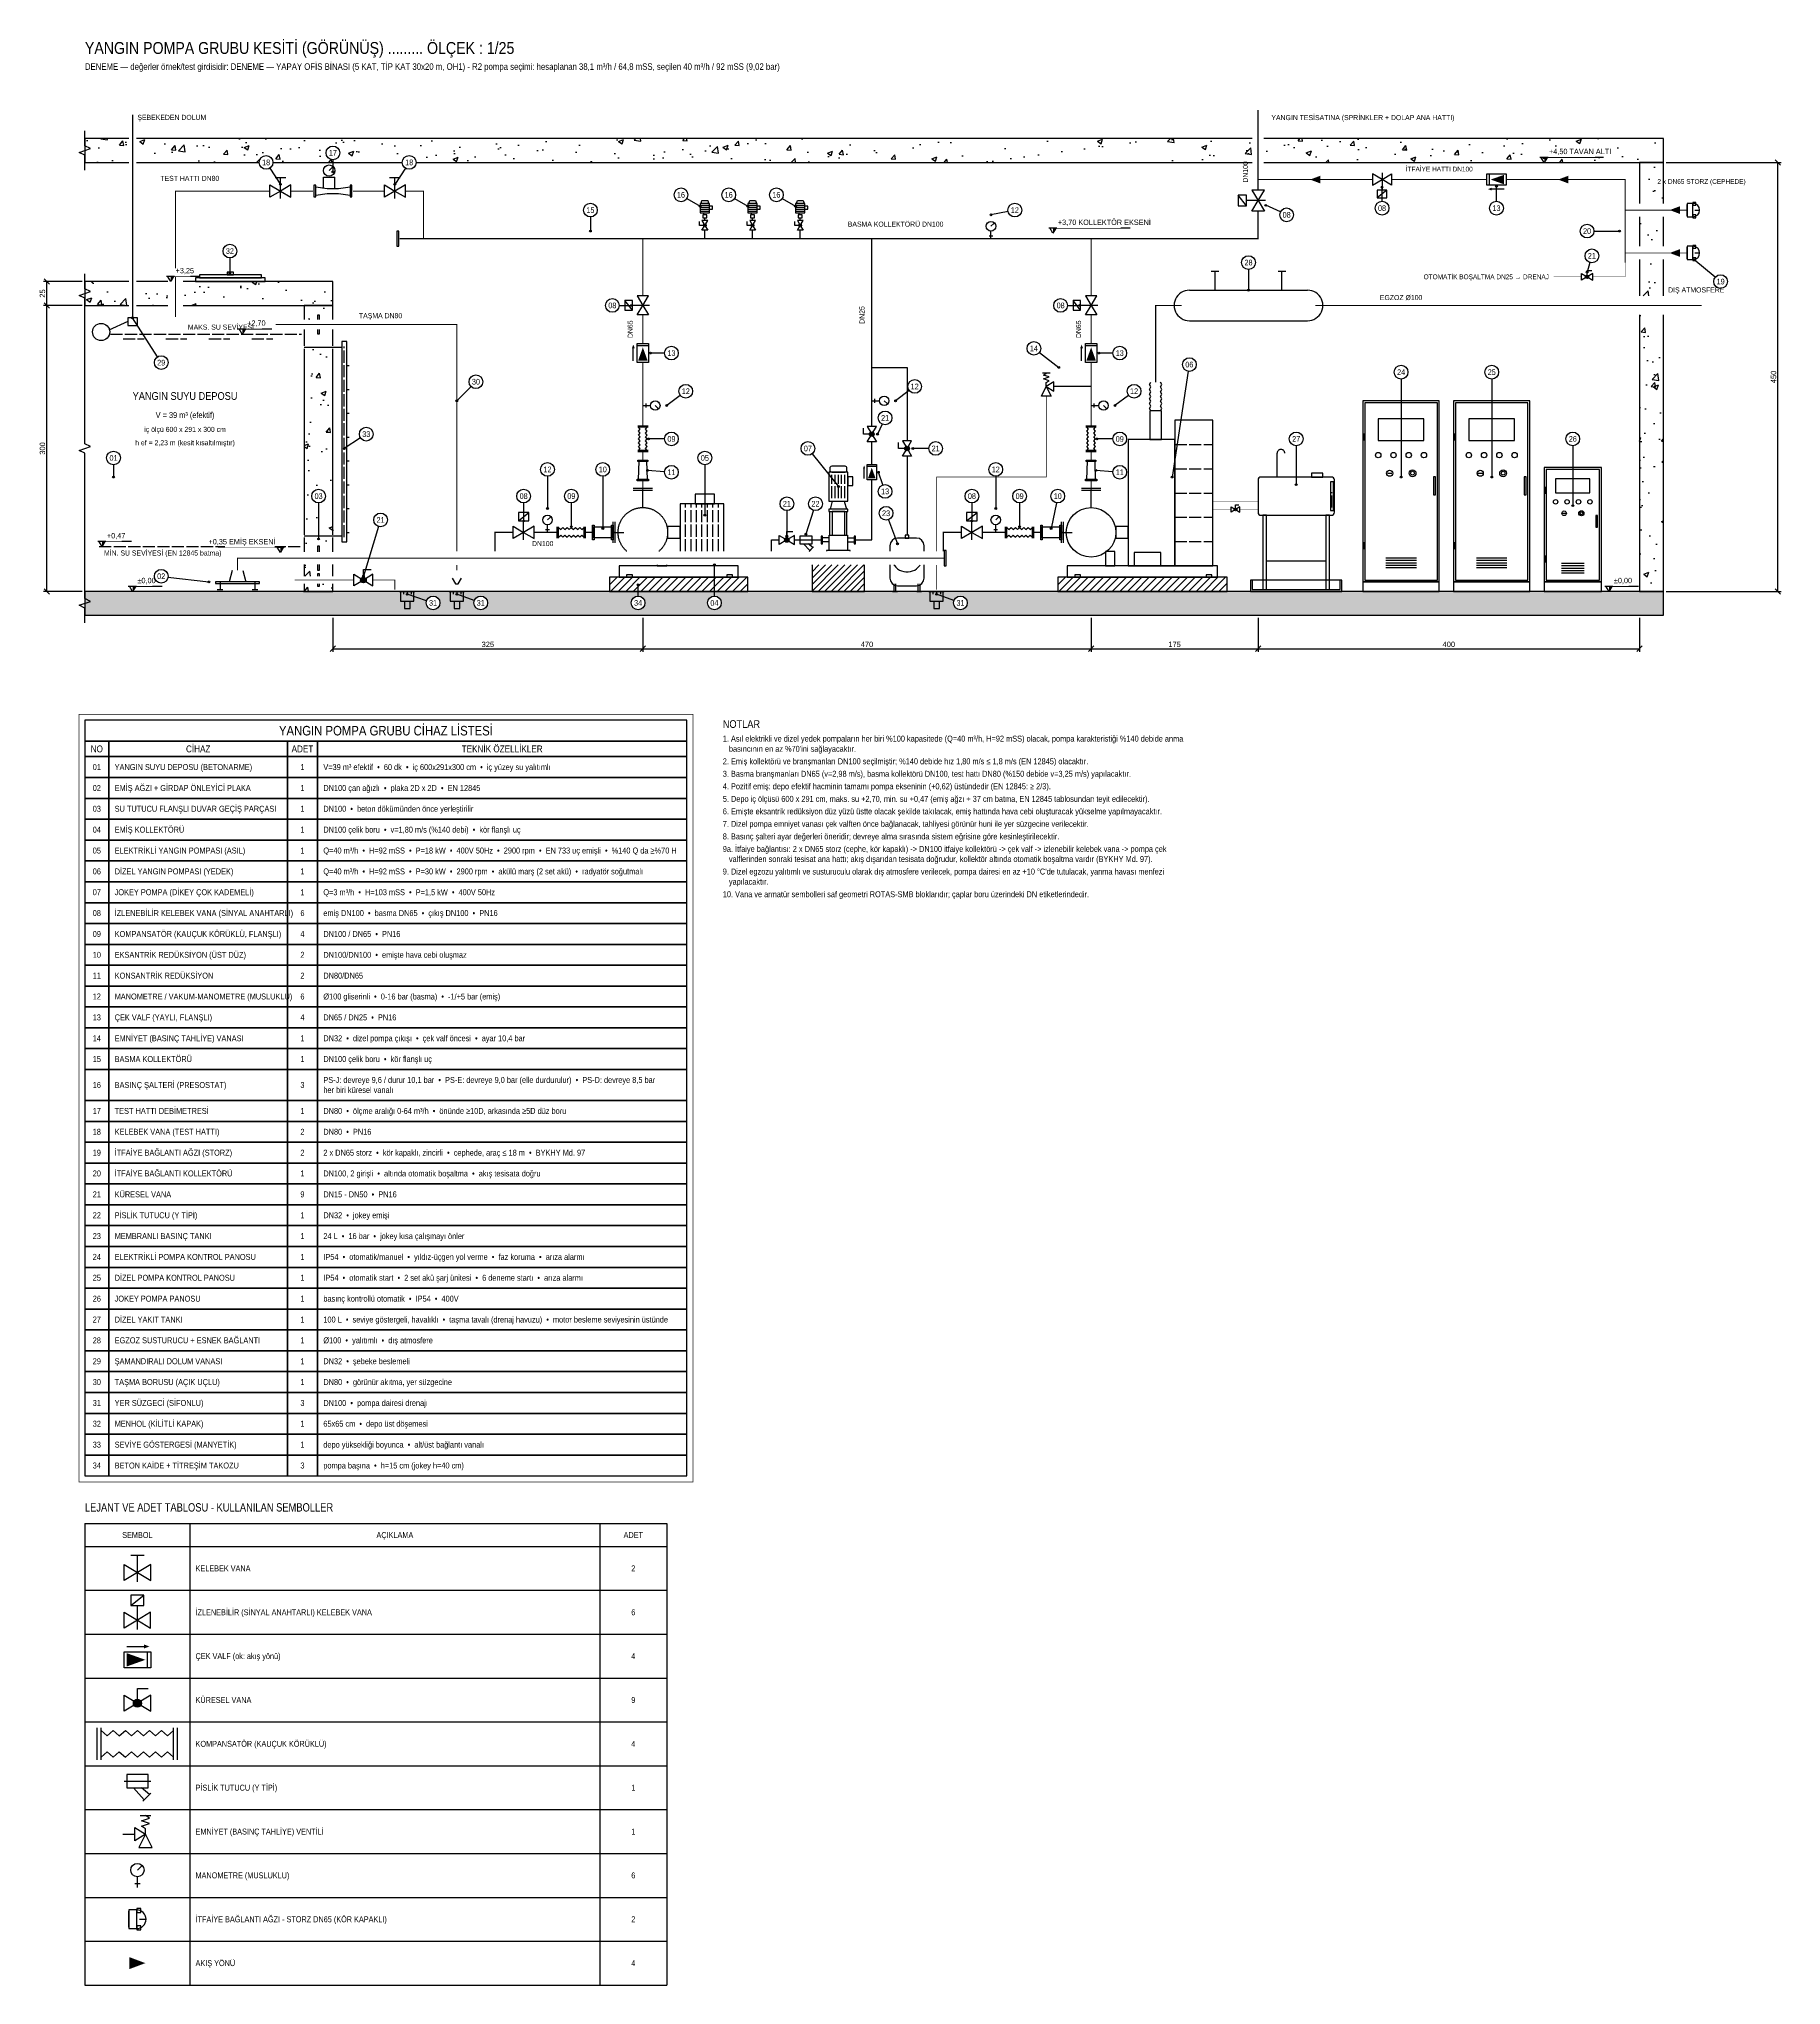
# Model space of a CAD drawing. Header units: centimetres. Extents: x -278 to 1548, y -1462 to 580.
import ezdxf
from ezdxf.enums import TextEntityAlignment as Align

# ---------------------------------------------------------------- set-up
doc = ezdxf.new("R2010")
doc.units = ezdxf.units.CM
doc.header["$LTSCALE"] = 10
doc.linetypes.add('DASHED', pattern=[1.524, 1.27, -0.254])
for name, color, linetype in [('ROTAS-BASLIK', 2, 'Continuous'), ('ROTAS-BETON', 7, 'Continuous'), ('ROTAS-CAP', 3, 'Continuous'), ('ROTAS-CERCEVE', 4, 'Continuous'), ('ROTAS-DRENAJ-BORU', 140, 'DASHED'), ('ROTAS-EGZOZ', 8, 'Continuous'), ('ROTAS-KOT', 2, 'Continuous'), ('ROTAS-LEJANT', 7, 'Continuous'), ('ROTAS-MASKE', 7, 'Continuous'), ('ROTAS-NOT', 1, 'Continuous'), ('ROTAS-NUMARA', 1, 'Continuous'), ('ROTAS-OLCU', 2, 'Continuous'), ('ROTAS-POMPA-EKIPMAN', 4, 'Continuous'), ('ROTAS-POMPA-GIZLI', 4, 'DASHED'), ('ROTAS-POMPA-KAIDE', 8, 'Continuous'), ('ROTAS-SOGUKSU-BORU', 5, 'Continuous'), ('ROTAS-SU-SEVIYE', 5, 'DASHED'), ('ROTAS-TABLO', 7, 'Continuous'), ('ROTAS-TARAMA', 8, 'Continuous'), ('ROTAS-VANA', 1, 'Continuous'), ('ROTAS-YAKIT-BORU', 30, 'Continuous'), ('ROTAS-YANGIN-BORU', 1, 'Continuous'), ('ROTAS-YANGIN-ITFAIYE', 1, 'Continuous'), ('ROTAS-YANGIN-ITFAIYE-SEMBOL', 1, 'Continuous'), ('ROTAS-YAZI', 7, 'Continuous')]:
    doc.layers.add(name, color=color, linetype=linetype)
doc.styles.add('ROTAS', font='arial.ttf')
doc.dimstyles.new('ROTAS-OLCU', dxfattribs={"dimtxt": 5.625, "dimasz": 4.5, "dimexe": 3.375, "dimexo": 2.8125, "dimgap": 1.6875, "dimtad": 1, "dimdec": 0, "dimtxsty": 'ROTAS', "dimtsz": 2.8125, "dimcen": 2.5, "dimclrd": 2, "dimclre": 2, "dimclrt": 2, "dimazin": 3, "dimtfac": 1, "dimtmove": 0, "dimatfit": 3})

# ---------------------------------------------------------------- blocks, each defined once
blk = doc.blocks.new('ROTAS-SMB-KURESEL')
h = blk.add_hatch(color=256)
h.dxf.hatch_style = 1
h.paths.add_polyline_path([(3, 0), (2.9, 0.9), (2.4, 1.8), (1.8, 2.4), (0.9, 2.9), (0, 3), (-0.9, 2.9), (-1.8, 2.4), (-2.4, 1.8), (-2.9, 0.9), (-3, 0), (-2.9, -0.9), (-2.4, -1.8), (-1.8, -2.4), (-0.9, -2.9), (0, -3), (0.9, -2.9), (1.8, -2.4), (2.4, -1.8), (2.9, -0.9)])
for p, q in [((0, 3), (0, 11)), ((0, 11), (8, 11))]:
    blk.add_line(p, q)
for points in [[(-10, -6), (-10, 6), (0, 0)], [(10, -6), (10, 6), (0, 0)]]:
    blk.add_lwpolyline(points, close=True)
blk.add_circle((0, 0), 3)
blk = doc.blocks.new('ROTAS-SMB-IZLENEBILIR-KELEBEK')
for p, q in [((-5, 11), (5, 19)), ((0, 7), (0, 11)), ((0, -7), (0, 7))]:
    blk.add_line(p, q)
for points in [[(-5, 11), (5, 11), (5, 19), (-5, 19)], [(-10, -6), (-10, 6), (0, 0)], [(10, -6), (10, 6), (0, 0)]]:
    blk.add_lwpolyline(points, close=True)
blk = doc.blocks.new('ROTAS-SMB-MANOMETRE')
for p, q in [((0, 13), (3, 16)), ((-2, 3), (2, 3)), ((0, 5), (0, 8)), ((0, 0), (0, 5))]:
    blk.add_line(p, q)
blk.add_circle((0, 13), 5)
blk = doc.blocks.new('ROTAS-SMB-KOMPANSATOR')
for p, q in [((-30, -12), (-30, 12)), ((-27, -12), (-27, 12)), ((27, -12), (27, 12)), ((30, -12), (30, 12))]:
    blk.add_line(p, q)
for points in [[(-27, 10), (-22.5, 6), (-18, 10), (-13.5, 6), (-9, 10), (-4.5, 6), (0, 10), (4.5, 6), (9, 10), (13.5, 6), (18, 10), (22.5, 6), (27, 10)], [(-27, -10), (-22.5, -6), (-18, -10), (-13.5, -6), (-9, -10), (-4.5, -6), (0, -10), (4.5, -6), (9, -10), (13.5, -6), (18, -10), (22.5, -6), (27, -10)]]:
    blk.add_lwpolyline(points)
blk = doc.blocks.new('ROTAS-SMB-CEKVALF')
h = blk.add_hatch(color=256)
h.dxf.hatch_style = 1
h.paths.add_polyline_path([(-8, -5), (-8, 5), (6, 0)])
h = blk.add_hatch(color=256)
h.dxf.hatch_style = 1
h.paths.add_polyline_path([(9, 10), (5, 11.5), (5, 8.5)])
for p, q in [((-8, 10), (5, 10)), ((7.5, -6), (7.5, 6))]:
    blk.add_line(p, q)
blk.add_lwpolyline([(-10, -6), (-10, 6), (10, 6), (10, -6)], close=True)
blk = doc.blocks.new('ROTAS-SMB-EMNIYET')
for p, q in [((0, 0), (9, 0)), ((13, 14), (21, 14)), ((17, 0), (17, 4))]:
    blk.add_line(p, q)
for points in [[(9, -5), (9, 5), (17, 0)], [(12, -10), (22, -10), (17, 0)]]:
    blk.add_lwpolyline(points, close=True)
blk.add_lwpolyline([(17, 4), (14, 6), (20, 8), (14, 10), (20, 12), (17, 14)])
blk = doc.blocks.new('ROTAS-SMB-PISLIK-TUTUCU')
for p, q in [((-10, 0), (10, 0)), ((4, -15), (10, -9))]:
    blk.add_line(p, q)
blk.add_lwpolyline([(-8, -5), (8, -5), (8, 5), (-8, 5)], close=True)
blk.add_lwpolyline([(-3, -5), (5, -14), (9, -10), (3, -5)])
blk = doc.blocks.new('ROTAS-SMB-KELEBEK')
for p, q in [((-5, 13), (5, 13)), ((0, 7), (0, 13)), ((0, -7), (0, 7))]:
    blk.add_line(p, q)
for points in [[(-10, -6), (-10, 6), (0, 0)], [(10, -6), (10, 6), (0, 0)]]:
    blk.add_lwpolyline(points, close=True)
blk = doc.blocks.new('ROTAS-SMB-STORZ')
for p, q in [((0, -6), (0, 6)), ((8, 0), (13, 0))]:
    blk.add_line(p, q)
for points in [[(0, -7), (6, -7), (6, 7), (0, 7)], [(6, 5), (9, 5), (9, 8), (6, 8)], [(6, -8), (9, -8), (9, -5), (6, -5)]]:
    blk.add_lwpolyline(points, close=True)
blk.add_arc((6, 0), 7, -90, 90)
blk = doc.blocks.new('ROTAS-SMB-AKIS-OKU')
h = blk.add_hatch(color=256)
h.dxf.hatch_style = 1
h.paths.add_polyline_path([(6, 0), (-6, 4.5), (-6, -4.5)])

msp = doc.modelspace()

# ---------------------------------------------------------------- hatches: boundary and pattern name
at = {"layer": 'ROTAS-KOT'}
h = msp.add_hatch(color=256, dxfattribs=at)
h.dxf.hatch_style = 1
h.paths.add_polyline_path([(1300, 450), (1300, 455.6), (1303.4, 455.6)])
h = msp.add_hatch(color=256, dxfattribs=at)
h.dxf.hatch_style = 1
h.paths.add_polyline_path([(785, 375.7), (785, 381.3), (788.4, 381.3)])
h = msp.add_hatch(color=256, dxfattribs=at)
h.dxf.hatch_style = 1
h.paths.add_polyline_path([(-140, 325), (-140, 330.6), (-136.6, 330.6)])
h = msp.add_hatch(color=256, dxfattribs=at)
h.dxf.hatch_style = 1
h.paths.add_polyline_path([(-65, 270), (-65, 275.6), (-61.6, 275.6)])
h = msp.add_hatch(color=256, dxfattribs=at)
h.dxf.hatch_style = 1
h.paths.add_polyline_path([(-212, 47), (-212, 52.6), (-208.6, 52.6)])
h = msp.add_hatch(color=256, dxfattribs=at)
h.dxf.hatch_style = 1
h.paths.add_polyline_path([(-25, 40.7), (-25, 46.3), (-21.6, 46.3)])
h = msp.add_hatch(color=256, dxfattribs=at)
h.dxf.hatch_style = 1
h.paths.add_polyline_path([(-180, 0), (-180, 5.6), (-176.6, 5.6)])
h = msp.add_hatch(color=256, dxfattribs=at)
h.dxf.hatch_style = 1
h.paths.add_polyline_path([(1368, 0), (1368, 5.6), (1371.4, 5.6)])
at = {"layer": 'ROTAS-NUMARA'}
h = msp.add_hatch(color=256, dxfattribs=at)
h.dxf.hatch_style = 1
h.paths.add_polyline_path([(30.9, 440), (30.8, 440.5), (30.5, 440.8), (30, 440.9), (29.5, 440.8), (29.2, 440.5), (29.1, 440), (29.2, 439.5), (29.5, 439.2), (30, 439.1), (30.5, 439.2), (30.8, 439.5)])
h = msp.add_hatch(color=256, dxfattribs=at)
h.dxf.hatch_style = 1
h.paths.add_polyline_path([(-24.1, 427), (-24.2, 427.5), (-24.5, 427.8), (-25, 427.9), (-25.5, 427.8), (-25.8, 427.5), (-25.9, 427), (-25.8, 426.5), (-25.5, 426.2), (-25, 426.1), (-24.5, 426.2), (-24.2, 426.5)])
h = msp.add_hatch(color=256, dxfattribs=at)
h.dxf.hatch_style = 1
h.paths.add_polyline_path([(95.9, 427), (95.8, 427.5), (95.5, 427.8), (95, 427.9), (94.5, 427.8), (94.2, 427.5), (94.1, 427), (94.2, 426.5), (94.5, 426.2), (95, 426.1), (95.5, 426.2), (95.8, 426.5)])
h = msp.add_hatch(color=256, dxfattribs=at)
h.dxf.hatch_style = 1
h.paths.add_polyline_path([(1130.9, 424), (1130.8, 424.5), (1130.5, 424.8), (1130, 424.9), (1129.5, 424.8), (1129.2, 424.5), (1129.1, 424), (1129.2, 423.5), (1129.5, 423.2), (1130, 423.1), (1130.5, 423.2), (1130.8, 423.5)])
h = msp.add_hatch(color=256, dxfattribs=at)
h.dxf.hatch_style = 1
h.paths.add_polyline_path([(1250.9, 425), (1250.8, 425.5), (1250.5, 425.8), (1250, 425.9), (1249.5, 425.8), (1249.2, 425.5), (1249.1, 425), (1249.2, 424.5), (1249.5, 424.2), (1250, 424.1), (1250.5, 424.2), (1250.8, 424.5)])
h = msp.add_hatch(color=256, dxfattribs=at)
h.dxf.hatch_style = 1
h.paths.add_polyline_path([(415.9, 404), (415.8, 404.5), (415.5, 404.8), (415, 404.9), (414.5, 404.8), (414.2, 404.5), (414.1, 404), (414.2, 403.5), (414.5, 403.2), (415, 403.1), (415.5, 403.2), (415.8, 403.5)])
h = msp.add_hatch(color=256, dxfattribs=at)
h.dxf.hatch_style = 1
h.paths.add_polyline_path([(465.9, 404), (465.8, 404.5), (465.5, 404.8), (465, 404.9), (464.5, 404.8), (464.2, 404.5), (464.1, 404), (464.2, 403.5), (464.5, 403.2), (465, 403.1), (465.5, 403.2), (465.8, 403.5)])
h = msp.add_hatch(color=256, dxfattribs=at)
h.dxf.hatch_style = 1
h.paths.add_polyline_path([(515.9, 404), (515.8, 404.5), (515.5, 404.8), (515, 404.9), (514.5, 404.8), (514.2, 404.5), (514.1, 404), (514.2, 403.5), (514.5, 403.2), (515, 403.1), (515.5, 403.2), (515.8, 403.5)])
h = msp.add_hatch(color=256, dxfattribs=at)
h.dxf.hatch_style = 1
h.paths.add_polyline_path([(720.9, 395), (720.8, 395.5), (720.5, 395.8), (720, 395.9), (719.5, 395.8), (719.2, 395.5), (719.1, 395), (719.2, 394.5), (719.5, 394.2), (720, 394.1), (720.5, 394.2), (720.8, 394.5)])
h = msp.add_hatch(color=256, dxfattribs=at)
h.dxf.hatch_style = 1
h.paths.add_polyline_path([(1008.9, 405), (1008.8, 405.5), (1008.5, 405.8), (1008, 405.9), (1007.5, 405.8), (1007.2, 405.5), (1007.1, 405), (1007.2, 404.5), (1007.5, 404.2), (1008, 404.1), (1008.5, 404.2), (1008.8, 404.5)])
h = msp.add_hatch(color=256, dxfattribs=at)
h.dxf.hatch_style = 1
h.paths.add_polyline_path([(300.9, 378), (300.8, 378.5), (300.5, 378.8), (300, 378.9), (299.5, 378.8), (299.2, 378.5), (299.1, 378), (299.2, 377.5), (299.5, 377.2), (300, 377.1), (300.5, 377.2), (300.8, 377.5)])
h = msp.add_hatch(color=256, dxfattribs=at)
h.dxf.hatch_style = 1
h.paths.add_polyline_path([(1379.9, 378), (1379.8, 378.5), (1379.5, 378.8), (1379, 378.9), (1378.5, 378.8), (1378.2, 378.5), (1378.1, 378), (1378.2, 377.5), (1378.5, 377.2), (1379, 377.1), (1379.5, 377.2), (1379.8, 377.5)])
h = msp.add_hatch(color=256, dxfattribs=at)
h.dxf.hatch_style = 1
h.paths.add_polyline_path([(1457.9, 348), (1457.8, 348.5), (1457.5, 348.8), (1457, 348.9), (1456.5, 348.8), (1456.2, 348.5), (1456.1, 348), (1456.2, 347.5), (1456.5, 347.2), (1457, 347.1), (1457.5, 347.2), (1457.8, 347.5)])
h = msp.add_hatch(color=256, dxfattribs=at)
h.dxf.hatch_style = 1
h.paths.add_polyline_path([(-77.1, 334), (-77.2, 334.5), (-77.5, 334.8), (-78, 334.9), (-78.5, 334.8), (-78.8, 334.5), (-78.9, 334), (-78.8, 333.5), (-78.5, 333.2), (-78, 333.1), (-77.5, 333.2), (-77.2, 333.5)])
h = msp.add_hatch(color=256, dxfattribs=at)
h.dxf.hatch_style = 1
h.paths.add_polyline_path([(1345.9, 335), (1345.8, 335.5), (1345.5, 335.8), (1345, 335.9), (1344.5, 335.8), (1344.2, 335.5), (1344.1, 335), (1344.2, 334.5), (1344.5, 334.2), (1345, 334.1), (1345.5, 334.2), (1345.8, 334.5)])
h = msp.add_hatch(color=256, dxfattribs=at)
h.dxf.hatch_style = 1
h.paths.add_polyline_path([(990.9, 316), (990.8, 316.5), (990.5, 316.8), (990, 316.9), (989.5, 316.8), (989.2, 316.5), (989.1, 316), (989.2, 315.5), (989.5, 315.2), (990, 315.1), (990.5, 315.2), (990.8, 315.5)])
h = msp.add_hatch(color=256, dxfattribs=at)
h.dxf.hatch_style = 1
h.paths.add_polyline_path([(-179.1, 287), (-179.2, 287.5), (-179.5, 287.8), (-180, 287.9), (-180.5, 287.8), (-180.8, 287.5), (-180.9, 287), (-180.8, 286.5), (-180.5, 286.2), (-180, 286.1), (-179.5, 286.2), (-179.2, 286.5)])
h = msp.add_hatch(color=256, dxfattribs=at)
h.dxf.hatch_style = 1
h.paths.add_polyline_path([(343.9, 300), (343.8, 300.5), (343.5, 300.8), (343, 300.9), (342.5, 300.8), (342.2, 300.5), (342.1, 300), (342.2, 299.5), (342.5, 299.2), (343, 299.1), (343.5, 299.2), (343.8, 299.5)])
h = msp.add_hatch(color=256, dxfattribs=at)
h.dxf.hatch_style = 1
h.paths.add_polyline_path([(813.9, 300), (813.8, 300.5), (813.5, 300.8), (813, 300.9), (812.5, 300.8), (812.2, 300.5), (812.1, 300), (812.2, 299.5), (812.5, 299.2), (813, 299.1), (813.5, 299.2), (813.8, 299.5)])
h = msp.add_hatch(color=256, dxfattribs=at)
h.dxf.hatch_style = 1
h.paths.add_polyline_path([(363.9, 250), (363.8, 250.5), (363.5, 250.8), (363, 250.9), (362.5, 250.8), (362.2, 250.5), (362.1, 250), (362.2, 249.5), (362.5, 249.2), (363, 249.1), (363.5, 249.2), (363.8, 249.5)])
h = msp.add_hatch(color=256, dxfattribs=at)
h.dxf.hatch_style = 1
h.paths.add_polyline_path([(833.9, 250), (833.8, 250.5), (833.5, 250.8), (833, 250.9), (832.5, 250.8), (832.2, 250.5), (832.1, 250), (832.2, 249.5), (832.5, 249.2), (833, 249.1), (833.5, 249.2), (833.8, 249.5)])
h = msp.add_hatch(color=256, dxfattribs=at)
h.dxf.hatch_style = 1
h.paths.add_polyline_path([(791.9, 235), (791.8, 235.5), (791.5, 235.8), (791, 235.9), (790.5, 235.8), (790.2, 235.5), (790.1, 235), (790.2, 234.5), (790.5, 234.2), (791, 234.1), (791.5, 234.2), (791.8, 234.5)])
h = msp.add_hatch(color=256, dxfattribs=at)
h.dxf.hatch_style = 1
h.paths.add_polyline_path([(160.9, 200), (160.8, 200.5), (160.5, 200.8), (160, 200.9), (159.5, 200.8), (159.2, 200.5), (159.1, 200), (159.2, 199.5), (159.5, 199.2), (160, 199.1), (160.5, 199.2), (160.8, 199.5)])
h = msp.add_hatch(color=256, dxfattribs=at)
h.dxf.hatch_style = 1
h.paths.add_polyline_path([(380.9, 195), (380.8, 195.5), (380.5, 195.8), (380, 195.9), (379.5, 195.8), (379.2, 195.5), (379.1, 195), (379.2, 194.5), (379.5, 194.2), (380, 194.1), (380.5, 194.2), (380.8, 194.5)])
h = msp.add_hatch(color=256, dxfattribs=at)
h.dxf.hatch_style = 1
h.paths.add_polyline_path([(620.9, 200), (620.8, 200.5), (620.5, 200.8), (620, 200.9), (619.5, 200.8), (619.2, 200.5), (619.1, 200), (619.2, 199.5), (619.5, 199.2), (620, 199.1), (620.5, 199.2), (620.8, 199.5)])
h = msp.add_hatch(color=256, dxfattribs=at)
h.dxf.hatch_style = 1
h.paths.add_polyline_path([(850.9, 195), (850.8, 195.5), (850.5, 195.8), (850, 195.9), (849.5, 195.8), (849.2, 195.5), (849.1, 195), (849.2, 194.5), (849.5, 194.2), (850, 194.1), (850.5, 194.2), (850.8, 194.5)])
h = msp.add_hatch(color=256, dxfattribs=at)
h.dxf.hatch_style = 1
h.paths.add_polyline_path([(601.9, 165), (601.8, 165.5), (601.5, 165.8), (601, 165.9), (600.5, 165.8), (600.2, 165.5), (600.1, 165), (600.2, 164.5), (600.5, 164.2), (601, 164.1), (601.5, 164.2), (601.8, 164.5)])
h = msp.add_hatch(color=256, dxfattribs=at)
h.dxf.hatch_style = 1
h.paths.add_polyline_path([(42.9, 150), (42.8, 150.5), (42.5, 150.8), (42, 150.9), (41.5, 150.8), (41.2, 150.5), (41.1, 150), (41.2, 149.5), (41.5, 149.2), (42, 149.1), (42.5, 149.2), (42.8, 149.5)])
h = msp.add_hatch(color=256, dxfattribs=at)
h.dxf.hatch_style = 1
h.paths.add_polyline_path([(361.9, 160), (361.8, 160.5), (361.5, 160.8), (361, 160.9), (360.5, 160.8), (360.2, 160.5), (360.1, 160), (360.2, 159.5), (360.5, 159.2), (361, 159.1), (361.5, 159.2), (361.8, 159.5)])
h = msp.add_hatch(color=256, dxfattribs=at)
h.dxf.hatch_style = 1
h.paths.add_polyline_path([(638.9, 150), (638.8, 150.5), (638.5, 150.8), (638, 150.9), (637.5, 150.8), (637.2, 150.5), (637.1, 150), (637.2, 149.5), (637.5, 149.2), (638, 149.1), (638.5, 149.2), (638.8, 149.5)])
h = msp.add_hatch(color=256, dxfattribs=at)
h.dxf.hatch_style = 1
h.paths.add_polyline_path([(831.9, 160), (831.8, 160.5), (831.5, 160.8), (831, 160.9), (830.5, 160.8), (830.2, 160.5), (830.1, 160), (830.2, 159.5), (830.5, 159.2), (831, 159.1), (831.5, 159.2), (831.8, 159.5)])
h = msp.add_hatch(color=256, dxfattribs=at)
h.dxf.hatch_style = 1
h.paths.add_polyline_path([(360.9, 127), (360.8, 127.5), (360.5, 127.8), (360, 127.9), (359.5, 127.8), (359.2, 127.5), (359.1, 127), (359.2, 126.5), (359.5, 126.2), (360, 126.1), (360.5, 126.2), (360.8, 126.5)])
h = msp.add_hatch(color=256, dxfattribs=at)
h.dxf.hatch_style = 1
h.paths.add_polyline_path([(602.9, 125), (602.8, 125.5), (602.5, 125.8), (602, 125.9), (601.5, 125.8), (601.2, 125.5), (601.1, 125), (601.2, 124.5), (601.5, 124.2), (602, 124.1), (602.5, 124.2), (602.8, 124.5)])
h = msp.add_hatch(color=256, dxfattribs=at)
h.dxf.hatch_style = 1
h.paths.add_polyline_path([(830.9, 127), (830.8, 127.5), (830.5, 127.8), (830, 127.9), (829.5, 127.8), (829.2, 127.5), (829.1, 127), (829.2, 126.5), (829.5, 126.2), (830, 126.1), (830.5, 126.2), (830.8, 126.5)])
h = msp.add_hatch(color=256, dxfattribs=at)
h.dxf.hatch_style = 1
h.paths.add_polyline_path([(-199.1, 120), (-199.2, 120.5), (-199.5, 120.8), (-200, 120.9), (-200.5, 120.8), (-200.8, 120.5), (-200.9, 120), (-200.8, 119.5), (-200.5, 119.2), (-200, 119.1), (-199.5, 119.2), (-199.2, 119.5)])
h = msp.add_hatch(color=256, dxfattribs=at)
h.dxf.hatch_style = 1
h.paths.add_polyline_path([(560.9, 110), (560.8, 110.5), (560.5, 110.8), (560, 110.9), (559.5, 110.8), (559.2, 110.5), (559.1, 110), (559.2, 109.5), (559.5, 109.2), (560, 109.1), (560.5, 109.2), (560.8, 109.5)])
h = msp.add_hatch(color=256, dxfattribs=at)
h.dxf.hatch_style = 1
h.paths.add_polyline_path([(910.9, 120), (910.8, 120.5), (910.5, 120.8), (910, 120.9), (909.5, 120.8), (909.2, 120.5), (909.1, 120), (909.2, 119.5), (909.5, 119.2), (910, 119.1), (910.5, 119.2), (910.8, 119.5)])
h = msp.add_hatch(color=256, dxfattribs=at)
h.dxf.hatch_style = 1
h.paths.add_polyline_path([(1040.9, 112), (1040.8, 112.5), (1040.5, 112.8), (1040, 112.9), (1039.5, 112.8), (1039.2, 112.5), (1039.1, 112), (1039.2, 111.5), (1039.5, 111.2), (1040, 111.1), (1040.5, 111.2), (1040.8, 111.5)])
h = msp.add_hatch(color=256, dxfattribs=at)
h.dxf.hatch_style = 1
h.paths.add_polyline_path([(1150.9, 120), (1150.8, 120.5), (1150.5, 120.8), (1150, 120.9), (1149.5, 120.8), (1149.2, 120.5), (1149.1, 120), (1149.2, 119.5), (1149.5, 119.2), (1150, 119.1), (1150.5, 119.2), (1150.8, 119.5)])
h = msp.add_hatch(color=256, dxfattribs=at)
h.dxf.hatch_style = 1
h.paths.add_polyline_path([(1245.9, 120), (1245.8, 120.5), (1245.5, 120.8), (1245, 120.9), (1244.5, 120.8), (1244.2, 120.5), (1244.1, 120), (1244.2, 119.5), (1244.5, 119.2), (1245, 119.1), (1245.5, 119.2), (1245.8, 119.5)])
h = msp.add_hatch(color=256, dxfattribs=at)
h.dxf.hatch_style = 1
h.paths.add_polyline_path([(255.9, 87), (255.8, 87.5), (255.5, 87.8), (255, 87.9), (254.5, 87.8), (254.2, 87.5), (254.1, 87), (254.2, 86.5), (254.5, 86.2), (255, 86.1), (255.5, 86.2), (255.8, 86.5)])
h = msp.add_hatch(color=256, dxfattribs=at)
h.dxf.hatch_style = 1
h.paths.add_polyline_path([(725.9, 87), (725.8, 87.5), (725.5, 87.8), (725, 87.9), (724.5, 87.8), (724.2, 87.5), (724.1, 87), (724.2, 86.5), (724.5, 86.2), (725, 86.1), (725.5, 86.2), (725.8, 86.5)])
h = msp.add_hatch(color=256, dxfattribs=at)
h.dxf.hatch_style = 1
h.paths.add_polyline_path([(1330.9, 90), (1330.8, 90.5), (1330.5, 90.8), (1330, 90.9), (1329.5, 90.8), (1329.2, 90.5), (1329.1, 90), (1329.2, 89.5), (1329.5, 89.2), (1330, 89.1), (1330.5, 89.2), (1330.8, 89.5)])
h = msp.add_hatch(color=256, dxfattribs=at)
h.dxf.hatch_style = 1
h.paths.add_polyline_path([(230.9, 74), (230.8, 74.5), (230.5, 74.8), (230, 74.9), (229.5, 74.8), (229.2, 74.5), (229.1, 74), (229.2, 73.5), (229.5, 73.2), (230, 73.1), (230.5, 73.2), (230.8, 73.5)])
h = msp.add_hatch(color=256, dxfattribs=at)
h.dxf.hatch_style = 1
h.paths.add_polyline_path([(280.9, 68), (280.8, 68.5), (280.5, 68.8), (280, 68.9), (279.5, 68.8), (279.2, 68.5), (279.1, 68), (279.2, 67.5), (279.5, 67.2), (280, 67.1), (280.5, 67.2), (280.8, 67.5)])
h = msp.add_hatch(color=256, dxfattribs=at)
h.dxf.hatch_style = 1
h.paths.add_polyline_path([(313.9, 66), (313.8, 66.5), (313.5, 66.8), (313, 66.9), (312.5, 66.8), (312.2, 66.5), (312.1, 66), (312.2, 65.5), (312.5, 65.2), (313, 65.1), (313.5, 65.2), (313.8, 65.5)])
h = msp.add_hatch(color=256, dxfattribs=at)
h.dxf.hatch_style = 1
h.paths.add_polyline_path([(420.9, 80), (420.8, 80.5), (420.5, 80.8), (420, 80.9), (419.5, 80.8), (419.2, 80.5), (419.1, 80), (419.2, 79.5), (419.5, 79.2), (420, 79.1), (420.5, 79.2), (420.8, 79.5)])
h = msp.add_hatch(color=256, dxfattribs=at)
h.dxf.hatch_style = 1
h.paths.add_polyline_path([(700.9, 74), (700.8, 74.5), (700.5, 74.8), (700, 74.9), (699.5, 74.8), (699.2, 74.5), (699.1, 74), (699.2, 73.5), (699.5, 73.2), (700, 73.1), (700.5, 73.2), (700.8, 73.5)])
h = msp.add_hatch(color=256, dxfattribs=at)
h.dxf.hatch_style = 1
h.paths.add_polyline_path([(750.9, 68), (750.8, 68.5), (750.5, 68.8), (750, 68.9), (749.5, 68.8), (749.2, 68.5), (749.1, 68), (749.2, 67.5), (749.5, 67.2), (750, 67.1), (750.5, 67.2), (750.8, 67.5)])
h = msp.add_hatch(color=256, dxfattribs=at)
h.dxf.hatch_style = 1
h.paths.add_polyline_path([(783.9, 66), (783.8, 66.5), (783.5, 66.8), (783, 66.9), (782.5, 66.8), (782.2, 66.5), (782.1, 66), (782.2, 65.5), (782.5, 65.2), (783, 65.1), (783.5, 65.2), (783.8, 65.5)])
h = msp.add_hatch(color=256, dxfattribs=at)
h.dxf.hatch_style = 1
h.paths.add_polyline_path([(15.9, 55), (15.8, 55.5), (15.5, 55.8), (15, 55.9), (14.5, 55.8), (14.2, 55.5), (14.1, 55), (14.2, 54.5), (14.5, 54.2), (15, 54.1), (15.5, 54.2), (15.8, 54.5)])
h = msp.add_hatch(color=256, dxfattribs=at)
h.dxf.hatch_style = 1
h.paths.add_polyline_path([(506.9, 58), (506.8, 58.5), (506.5, 58.8), (506, 58.9), (505.5, 58.8), (505.2, 58.5), (505.1, 58), (505.2, 57.5), (505.5, 57.2), (506, 57.1), (506.5, 57.2), (506.8, 57.5)])
h = msp.add_hatch(color=256, dxfattribs=at)
h.dxf.hatch_style = 1
h.paths.add_polyline_path([(526.9, 60), (526.8, 60.5), (526.5, 60.8), (526, 60.9), (525.5, 60.8), (525.2, 60.5), (525.1, 60), (525.2, 59.5), (525.5, 59.2), (526, 59.1), (526.5, 59.2), (526.8, 59.5)])
h = msp.add_hatch(color=256, dxfattribs=at)
h.dxf.hatch_style = 1
h.paths.add_polyline_path([(622.9, 50), (622.8, 50.5), (622.5, 50.8), (622, 50.9), (621.5, 50.8), (621.2, 50.5), (621.1, 50), (621.2, 49.5), (621.5, 49.2), (622, 49.1), (622.5, 49.2), (622.8, 49.5)])
h = msp.add_hatch(color=256, dxfattribs=at)
h.dxf.hatch_style = 1
h.paths.add_polyline_path([(430.9, 28), (430.8, 28.5), (430.5, 28.8), (430, 28.9), (429.5, 28.8), (429.2, 28.5), (429.1, 28), (429.2, 27.5), (429.5, 27.2), (430, 27.1), (430.5, 27.2), (430.8, 27.5)])
h = msp.add_hatch(color=256, dxfattribs=at)
h.dxf.hatch_style = 1
h.paths.add_polyline_path([(-99.1, 10), (-99.2, 10.5), (-99.5, 10.8), (-100, 10.9), (-100.5, 10.8), (-100.8, 10.5), (-100.9, 10), (-100.8, 9.5), (-100.5, 9.2), (-100, 9.1), (-99.5, 9.2), (-99.2, 9.5)])
h = msp.add_hatch(color=256, dxfattribs=at)
h.dxf.hatch_style = 1
h.paths.add_polyline_path([(62.9, 16), (62.8, 16.5), (62.5, 16.8), (62, 16.9), (61.5, 16.8), (61.2, 16.5), (61.1, 16), (61.2, 15.5), (61.5, 15.2), (62, 15.1), (62.5, 15.2), (62.8, 15.5)])
h = msp.add_hatch(color=256, dxfattribs=at)
h.dxf.hatch_style = 1
h.paths.add_polyline_path([(350.9, 7), (350.8, 7.5), (350.5, 7.8), (350, 7.9), (349.5, 7.8), (349.2, 7.5), (349.1, 7), (349.2, 6.5), (349.5, 6.2), (350, 6.1), (350.5, 6.2), (350.8, 6.5)])
h = msp.add_hatch(color=256, dxfattribs=at)
h.dxf.hatch_style = 1
h.paths.add_polyline_path([(108.9, -3), (108.8, -2.5), (108.5, -2.2), (108, -2.1), (107.5, -2.2), (107.2, -2.5), (107.1, -3), (107.2, -3.5), (107.5, -3.8), (108, -3.9), (108.5, -3.8), (108.8, -3.5)])
h = msp.add_hatch(color=256, dxfattribs=at)
h.dxf.hatch_style = 1
h.paths.add_polyline_path([(160.9, -3), (160.8, -2.5), (160.5, -2.2), (160, -2.1), (159.5, -2.2), (159.2, -2.5), (159.1, -3), (159.2, -3.5), (159.5, -3.8), (160, -3.9), (160.5, -3.8), (160.8, -3.5)])
h = msp.add_hatch(color=256, dxfattribs=at)
h.dxf.hatch_style = 1
h.paths.add_polyline_path([(663.9, -3), (663.8, -2.5), (663.5, -2.2), (663, -2.1), (662.5, -2.2), (662.2, -2.5), (662.1, -3), (662.2, -3.5), (662.5, -3.8), (663, -3.9), (663.5, -3.8), (663.8, -3.5)])
at = {"layer": 'ROTAS-TARAMA'}
h = msp.add_hatch(dxfattribs=at)
h.set_pattern_fill('AR-CONC', scale=0.3)
h.paths.add_polyline_path([(-230, 450), (-230, 475), (-184, 475), (-184, 450)])
h = msp.add_hatch(dxfattribs=at)
h.set_pattern_fill('AR-CONC', scale=0.3)
h.paths.add_polyline_path([(-176, 450), (-176, 475), (994, 475), (994, 450)])
h = msp.add_hatch(dxfattribs=at)
h.set_pattern_fill('AR-CONC', scale=0.3)
h.paths.add_polyline_path([(1425, 475), (1425, 450), (1006, 450), (1006, 475)])
h = msp.add_hatch(dxfattribs=at)
h.set_pattern_fill('AR-CONC', scale=0.3)
h.paths.add_polyline_path([(1400, 450), (1425, 450), (1425, 407), (1400, 407)])
h = msp.add_hatch(dxfattribs=at)
h.set_pattern_fill('AR-CONC', scale=0.3)
h.paths.add_polyline_path([(1425, 362), (1400, 362), (1400, 393), (1425, 393)])
h = msp.add_hatch(dxfattribs=at)
h.set_pattern_fill('AR-CONC', scale=0.3)
h.paths.add_polyline_path([(1425, 310), (1400, 310), (1400, 348), (1425, 348)])
h = msp.add_hatch(dxfattribs=at)
h.set_pattern_fill('AR-CONC', scale=0.3)
h.paths.add_polyline_path([(-230, 300), (-230, 325), (-184, 325), (-184, 300)])
h = msp.add_hatch(dxfattribs=at)
h.set_pattern_fill('AR-CONC', scale=0.3)
h.paths.add_polyline_path([(-176, 300), (-176, 325), (-143, 325), (-143, 300)])
h = msp.add_hatch(dxfattribs=at)
h.set_pattern_fill('AR-CONC', scale=0.3)
h.paths.add_polyline_path([(30, 325), (30, 300), (-127, 300), (-127, 325)])
h = msp.add_hatch(dxfattribs=at)
h.set_pattern_fill('AR-CONC', scale=0.3)
h.paths.add_polyline_path([(0, 300), (30, 300), (30, 285.4), (0, 285.4)])
h = msp.add_hatch(dxfattribs=at)
h.set_pattern_fill('AR-CONC', scale=0.3)
h.paths.add_polyline_path([(1425, 0), (1400, 0), (1400, 290), (1425, 290)])
h = msp.add_hatch(dxfattribs=at)
h.set_pattern_fill('AR-CONC', scale=0.3)
h.paths.add_polyline_path([(30, 257.5), (0, 257.5), (0, 274.6), (30, 274.6)])
h = msp.add_hatch(dxfattribs=at)
h.set_pattern_fill('AR-CONC', scale=0.3)
h.paths.add_polyline_path([(30, 59.5), (0, 59.5), (0, 254.5), (30, 254.5)])
h = msp.add_hatch(dxfattribs=at)
h.set_pattern_fill('AR-CONC', scale=0.3)
h.paths.add_polyline_path([(30, 41.7), (0, 41.7), (0, 56.5), (30, 56.5)])
h = msp.add_hatch(dxfattribs=at)
h.set_pattern_fill('AR-CONC', scale=0.3)
h.paths.add_polyline_path([(30, 16), (0, 16), (0, 28.3), (30, 28.3)])
h = msp.add_hatch(dxfattribs=at)
h.set_pattern_fill('ANSI31', scale=1.5)
h.paths.add_polyline_path([(587.5, 0), (532.5, 0), (532.5, 27.8), (587.5, 27.8)])
h = msp.add_hatch(dxfattribs=at)
h.set_pattern_fill('AR-CONC', scale=0.3)
h.paths.add_polyline_path([(-230, -25), (1425, -25), (1425, 0), (-230, 0)])
h = msp.add_hatch(dxfattribs=at)
h.set_pattern_fill('AR-CONC', scale=0.3)
h.paths.add_polyline_path([(30, 0), (0, 0), (0, 8), (30, 8)])

# ---------------------------------------------------------------- linework, layer by layer
at = {"layer": 'ROTAS-BETON'}
for points in [[(-230, 442), (-230, 457.5), (-236, 460.5), (-224, 464.5), (-230, 467.5), (-230, 483)], [(-184, 475), (-230, 475), (-230, 450)], [(994, 475), (-176, 475)], [(1006, 450), (1425, 450), (1425, 475), (1006, 475)], [(-230, 450), (-184, 450)], [(-176, 450), (994, 450)], [(1425, 407), (1425, 450), (1400, 450), (1400, 407)], [(1400, 393), (1400, 362)], [(1425, 362), (1425, 393)], [(1400, 348), (1400, 310)], [(1425, 310), (1425, 348)], [(-230, 292), (-230, 307.5), (-236, 310.5), (-224, 314.5), (-230, 317.5), (-230, 333)], [(-184, 325), (-230, 325), (-230, 300)], [(-143, 325), (-176, 325)], [(-127, 300), (30, 300), (30, 325), (-127, 325)], [(-230, 8), (-230, 145), (-236, 148), (-224, 152), (-230, 155), (-230, 292)], [(-230, 300), (-184, 300)], [(-176, 300), (-143, 300)], [(30, 285.4), (30, 300), (0, 300), (0, 285.4)], [(1400, 0), (1425, 0), (1425, 290)], [(1400, 290), (1400, 0)], [(0, 274.6), (0, 257.5)], [(30, 257.5), (30, 274.6)], [(0, 254.5), (0, 59.5)], [(30, 59.5), (30, 254.5)], [(0, 56.5), (0, 41.7)], [(30, 41.7), (30, 56.5)], [(0, 28.3), (0, 16)], [(30, 16), (30, 28.3)], [(-230, -33), (-230, -17.5), (-236, -14.5), (-224, -10.5), (-230, -7.5), (-230, 8)], [(0, 0), (30, 0), (30, 8)], [(0, 8), (0, 0)]]:
    msp.add_lwpolyline(points, dxfattribs=at)
msp.add_lwpolyline([(-230, -25), (1425, -25), (1425, 0), (-230, 0)], close=True, dxfattribs=at)
at = {"layer": 'ROTAS-CERCEVE', "const_width": 0.6}
msp.add_lwpolyline([(-236.2, -933.9), (407.5, -933.9), (407.5, -128.8), (-236.2, -128.8)], close=True, dxfattribs=at)
at = {"layer": 'ROTAS-DRENAJ-BORU'}
for points, const_width in [([(1339, 330), (1310, 330)], 0.5), ([(1385, 345), (1385, 330), (1351, 330)], 0.5), ([(-30, 280), (160, 280), (160, 42.2)], 1), ([(778, 205), (778, 120), (663, 120), (663, 42.2)], 0.6), ([(160, 27.8), (160, 22)], 1), ([(663, 27.8), (663, 2)], 0.6), ([(-10, 12), (52, 12)], 0.8), ([(72, 12), (95, 12), (95, 2)], 0.8)]:
    msp.add_lwpolyline(points, dxfattribs=dict(at, const_width=const_width))
at = {"layer": 'ROTAS-EGZOZ', "const_width": 1.17}
for points in [[(892.7, 219.5), (892.7, 300), (920, 300)], [(1060, 300), (1465, 300)]]:
    msp.add_lwpolyline(points, dxfattribs=at)
at = {"layer": 'ROTAS-KOT'}
for points in [[(1295.5, 455.6), (1362.2, 455.6)], [(780.5, 381.3), (865.9, 381.3)], [(-144.5, 330.6), (-109.1, 330.6)], [(-69.5, 275.6), (-34.1, 275.6)], [(-216.5, 52.6), (-181.1, 52.6)], [(-20.5, 46.3), (-90.3, 46.3)], [(-184.5, 5.6), (-149.1, 5.6)], [(1363.5, 5.6), (1398.9, 5.6)]]:
    msp.add_lwpolyline(points, dxfattribs=at)
for points in [[(1300, 450), (1296.6, 455.6), (1303.4, 455.6)], [(785, 375.7), (781.6, 381.3), (788.4, 381.3)], [(-140, 325), (-143.4, 330.6), (-136.6, 330.6)], [(-65, 270), (-68.4, 275.6), (-61.6, 275.6)], [(-212, 47), (-215.4, 52.6), (-208.6, 52.6)], [(-25, 40.7), (-28.4, 46.3), (-21.6, 46.3)], [(-180, 0), (-183.4, 5.6), (-176.6, 5.6)], [(1368, 0), (1364.6, 5.6), (1371.4, 5.6)]]:
    msp.add_lwpolyline(points, close=True, dxfattribs=at)
at = {"layer": 'ROTAS-LEJANT'}
for p, q in [((-230, -977.6), (-230, -1461.6)), ((-120, -977.6), (-120, -1461.6)), ((310, -977.6), (310, -1461.6)), ((380, -977.6), (380, -1461.6))]:
    msp.add_line(p, q, dxfattribs=at)
for points in [[(-230, -977.6), (380, -977.6)], [(-230, -1001.6), (380, -1001.6)], [(-230, -1047.6), (380, -1047.6)], [(-230, -1093.6), (380, -1093.6)], [(-230, -1139.6), (380, -1139.6)], [(-230, -1185.6), (380, -1185.6)], [(-230, -1231.6), (380, -1231.6)], [(-230, -1277.6), (380, -1277.6)], [(-230, -1323.6), (380, -1323.6)], [(-230, -1369.6), (380, -1369.6)], [(-230, -1415.6), (380, -1415.6)], [(-230, -1461.6), (380, -1461.6)]]:
    msp.add_lwpolyline(points, dxfattribs=at)
at = {"layer": 'ROTAS-NUMARA'}
for p, q in [((30, 452.8), (30, 440)), ((-36.1, 444), (-25, 427)), ((106.1, 444), (95, 427)), ((401.2, 412.3), (415, 404)), ((451.2, 412.3), (465, 404)), ((501.2, 412.3), (515, 404)), ((1130, 409.2), (1130, 424)), ((1250, 409.2), (1250, 425)), ((300, 392.8), (300, 378)), ((738, 398.6), (720, 395)), ((1023.5, 398), (1008, 405)), ((1352.2, 378), (1379, 378)), ((-78, 349.8), (-78, 334)), ((1479.4, 329.6), (1457, 348)), ((990, 337.8), (990, 316)), ((1348, 345.1), (1345, 335)), ((-153.9, 246.1), (-180, 287)), ((330.2, 300), (343, 300)), ((800.2, 300), (813, 300)), ((377.8, 250), (363, 250)), ((770.7, 250.6), (791, 235)), ((847.8, 250), (833, 250)), ((926.9, 230.9), (910, 120)), ((174.9, 214.9), (160, 200)), ((394.2, 205.7), (380, 195)), ((634.2, 210.7), (620, 200)), ((864.2, 205.7), (850, 195)), ((1150, 222.8), (1150, 120)), ((1245, 222.8), (1245, 120)), ((605.9, 175.5), (601, 165)), ((59, 161.1), (42, 150)), ((377.8, 160), (361, 160)), ((532.5, 144.4), (560, 110)), ((654.8, 150), (638, 150)), ((847.8, 160), (831, 160)), ((1040, 152.8), (1040, 112)), ((1330, 152.8), (1330, 90)), ((-200, 132.8), (-200, 120)), ((377.8, 125.6), (360, 127)), ((420, 132.8), (420, 80)), ((606.6, 111.8), (602, 125)), ((847.8, 125.6), (830, 127)), ((255, 120.8), (255, 87)), ((313, 120.8), (313, 66)), ((725, 120.8), (725, 87)), ((15, 92.8), (15, 55)), ((230, 92.8), (230, 74)), ((280, 92.8), (280, 68)), ((506, 84.8), (506, 58)), ((533.9, 85.1), (526, 60)), ((700, 92.8), (700, 74)), ((750, 92.8), (750, 68)), ((788.6, 93), (783, 66)), ((77.9, 68.1), (62, 16)), ((612.5, 75.3), (622, 50)), ((430, -4.8), (430, 28)), ((-142.9, 15.1), (-100, 10)), ((350, -4.8), (350, 7)), ((128.2, -9.7), (108, -3)), ((178.2, -9.6), (160, -3)), ((681.2, -9.6), (663, -3))]:
    msp.add_line(p, q, dxfattribs=at)
for centre in [(30, 440), (-25, 427), (95, 427), (1130, 424), (1250, 425), (415, 404), (465, 404), (515, 404), (720, 395), (1008, 405), (300, 378), (1379, 378), (1457, 348), (-78, 334), (1345, 335), (990, 316), (-180, 287), (343, 300), (813, 300), (363, 250), (833, 250), (791, 235), (160, 200), (380, 195), (620, 200), (850, 195), (601, 165), (42, 150), (361, 160), (638, 150), (831, 160), (360, 127), (602, 125), (830, 127), (-200, 120), (560, 110), (910, 120), (1040, 112), (1150, 120), (1245, 120), (255, 87), (725, 87), (1330, 90), (230, 74), (280, 68), (313, 66), (420, 80), (700, 74), (750, 68), (783, 66), (15, 55), (506, 58), (526, 60), (622, 50), (430, 28), (-100, 10), (62, 16), (350, 7), (108, -3), (160, -3), (663, -3)]:
    msp.add_circle(centre, 0.938, dxfattribs=at)
at = {"layer": 'ROTAS-POMPA-EKIPMAN'}
for points in [[(20, 423.6), (20, 434.4)], [(20, 434.4), (32, 434.4)], [(26, 441.4), (29.5, 444.9)], [(32, 422.7), (32, 434.4)], [(12, 424.4), (24, 422.7), (36, 422.7), (48, 424.4)], [(12, 415.6), (24, 417.3), (36, 417.3), (48, 415.6)], [(416, 407), (417, 410), (423, 410), (424, 407)], [(466, 407), (467, 410), (473, 410), (474, 407)], [(516, 407), (517, 410), (523, 410), (524, 407)], [(418.8, 395), (418.8, 397), (421.2, 397), (421.2, 397)], [(425, 401), (428, 401), (428, 404), (425, 404)], [(468.8, 395), (468.8, 397), (471.2, 397), (471.2, 397)], [(475, 401), (478, 401), (478, 404), (475, 404)], [(518.8, 395), (518.8, 397), (521.2, 397), (521.2, 397)], [(525, 401), (528, 401), (528, 404), (525, 404)], [(951, 336), (959, 336)], [(955, 316), (955, 336)], [(1021, 336), (1029, 336)], [(1025, 316), (1025, 336)], [(928, 316), (925.7, 315.8), (923.5, 315.4), (921.4, 314.6), (919.3, 313.5), (917.5, 312.1), (915.9, 310.5), (914.5, 308.7), (913.4, 306.6), (912.6, 304.5), (912.2, 302.3), (912, 300), (912.2, 297.7), (912.6, 295.5), (913.4, 293.4), (914.5, 291.3), (915.9, 289.5), (917.5, 287.9), (919.3, 286.5), (921.4, 285.4), (923.5, 284.6), (925.7, 284.2), (928, 284)], [(928, 316), (1052, 316)], [(1052, 284), (1054.3, 284.2), (1056.5, 284.6), (1058.6, 285.4), (1060.7, 286.5), (1062.5, 287.9), (1064.1, 289.5), (1065.5, 291.3), (1066.6, 293.4), (1067.4, 295.5), (1067.8, 297.7), (1068, 300), (1067.8, 302.3), (1067.4, 304.5), (1066.6, 306.6), (1065.5, 308.7), (1064.1, 310.5), (1062.5, 312.1), (1060.7, 313.5), (1058.6, 314.6), (1056.5, 315.4), (1054.3, 315.8), (1052, 316)], [(16, 285.4), (16, 289.8), (14, 289.8), (14, 285.4)], [(-185, 283), (-205, 274.2)], [(14, 270.2), (16, 270.2), (16, 274.6)], [(14, 274.6), (14, 270.2)], [(928, 284), (1052, 284)], [(30, 256), (0, 256)], [(39.5, 256), (30, 256)], [(44.5, 237), (47, 237)], [(44.5, 212), (47, 212)], [(887.7, 214.5), (886.2, 217), (887.7, 219.5)], [(887.7, 209.5), (886.2, 212), (887.7, 214.5)], [(887.7, 204.5), (886.2, 207), (887.7, 209.5)], [(887.7, 199.5), (886.2, 202), (887.7, 204.5)], [(897.7, 214.5), (899.2, 217), (897.7, 219.5)], [(897.7, 209.5), (899.2, 212), (897.7, 214.5)], [(897.7, 204.5), (899.2, 207), (897.7, 209.5)], [(897.7, 199.5), (899.2, 202), (897.7, 204.5)], [(44.5, 187), (47, 187)], [(887.7, 194.5), (886.2, 197), (887.7, 199.5)], [(887.7, 189.5), (886.2, 192), (887.7, 194.5)], [(897.7, 194.5), (899.2, 197), (897.7, 199.5)], [(897.7, 189.5), (899.2, 192), (897.7, 194.5)], [(44.5, 162), (47, 162)], [(44.5, 137), (47, 137)], [(1135.6, 124), (1140.4, 124)], [(1230.6, 124), (1235.4, 124)], [(44.5, 112), (47, 112)], [(365, 108), (345, 108)], [(365, 106), (345, 106)], [(355, 88), (355, 107)], [(835, 108), (815, 108)], [(835, 106), (815, 106)], [(825, 88), (825, 107)], [(44.5, 87), (47, 87)], [(338.1, 42.2), (338, 42.3), (337.5, 42.7), (337.1, 43.2), (336.6, 43.6), (336.2, 44.1), (335.7, 44.5), (335.3, 45), (334.9, 45.5), (334.5, 46), (334.1, 46.5), (333.7, 47), (333.4, 47.6), (333, 48.1), (332.7, 48.6), (332.4, 49.2), (332.1, 49.7), (331.8, 50.3), (331.5, 50.9), (331.2, 51.5), (331, 52.1), (330.7, 52.6), (330.5, 53.2), (330.3, 53.8), (330.1, 54.5), (329.9, 55.1), (329.8, 55.7), (329.6, 56.3), (329.5, 56.9), (329.4, 57.6), (329.3, 58.2), (329.2, 58.8), (329.1, 59.5), (329.1, 60.1), (329, 60.7), (329, 61.4), (329, 62), (329, 62.6), (329, 63.3), (329.1, 63.9), (329.1, 64.5), (329.2, 65.2), (329.3, 65.8), (329.4, 66.4), (329.5, 67.1), (329.6, 67.7), (329.8, 68.3), (329.9, 68.9), (330.1, 69.5), (330.3, 70.2), (330.5, 70.8), (330.7, 71.4), (331, 71.9), (331.2, 72.5), (331.5, 73.1), (331.8, 73.7), (332.1, 74.3), (332.4, 74.8), (332.7, 75.4), (333, 75.9), (333.4, 76.4), (333.7, 77), (334.1, 77.5), (334.5, 78), (334.9, 78.5), (335.3, 79), (335.7, 79.5), (336.2, 79.9), (336.6, 80.4), (337.1, 80.8), (337.5, 81.3), (338, 81.7), (338.5, 82.1), (339, 82.5), (339.5, 82.9), (340, 83.3), (340.6, 83.6), (341.1, 84), (341.6, 84.3), (342.2, 84.6), (342.7, 84.9), (343.3, 85.2), (343.9, 85.5), (344.5, 85.8), (345.1, 86), (345.6, 86.3), (346.2, 86.5), (346.8, 86.7), (347.5, 86.9), (348.1, 87.1), (348.7, 87.2), (349.3, 87.4), (349.9, 87.5), (350.6, 87.6), (351.2, 87.7), (351.8, 87.8), (352.5, 87.9), (353.1, 87.9), (353.7, 88), (354.4, 88), (355, 88), (355.6, 88), (356.3, 88), (356.9, 87.9), (357.5, 87.9), (358.2, 87.8), (358.8, 87.7), (359.4, 87.6), (360.1, 87.5), (360.7, 87.4), (361.3, 87.2), (361.9, 87.1), (362.5, 86.9), (363.2, 86.7), (363.8, 86.5), (364.4, 86.3), (364.9, 86), (365.5, 85.8), (366.1, 85.5), (366.7, 85.2), (367.3, 84.9), (367.8, 84.6), (368.4, 84.3), (368.9, 84), (369.4, 83.6), (370, 83.3), (370.5, 82.9), (371, 82.5), (371.5, 82.1), (372, 81.7), (372.5, 81.3), (372.9, 80.8), (373.4, 80.4), (373.8, 79.9), (374.3, 79.5), (374.7, 79), (375.1, 78.5), (375.5, 78), (375.9, 77.5), (376.3, 77), (376.6, 76.4), (377, 75.9), (377.3, 75.4), (377.6, 74.8), (377.9, 74.3), (378.2, 73.7), (378.5, 73.1), (378.8, 72.5), (379, 71.9), (379.3, 71.4), (379.5, 70.8), (379.7, 70.2), (379.9, 69.5), (380.1, 68.9), (380.2, 68.3), (380.4, 67.7), (380.5, 67.1), (380.6, 66.4), (380.7, 65.8), (380.8, 65.2), (380.9, 64.5), (380.9, 63.9), (381, 63.3), (381, 62.6), (381, 62)], [(440, 42.2), (440, 92), (394, 92), (394, 42.2)], [(551, 59), (551, 83.8)], [(551.6, 86.3), (554, 94.8), (566, 94.8), (568.4, 86.3)], [(569, 59), (569, 83.8)], [(1319.2, 82), (1322.8, 82)], [(44.5, 62), (47, 62)], [(324, 51), (324, 73)], [(325, 62), (335, 62)], [(326, 51), (326, 73)], [(381, 62), (381, 61.4), (381, 60.7), (380.9, 60.1), (380.9, 59.5), (380.8, 58.8), (380.7, 58.2), (380.6, 57.6), (380.5, 56.9), (380.4, 56.3), (380.2, 55.7), (380.1, 55.1), (379.9, 54.5), (379.7, 53.8), (379.5, 53.2), (379.3, 52.6), (379, 52.1), (378.8, 51.5), (378.5, 50.9), (378.2, 50.3), (377.9, 49.7), (377.6, 49.2), (377.3, 48.6), (377, 48.1), (376.6, 47.6), (376.3, 47), (375.9, 46.5), (375.5, 46), (375.1, 45.5), (374.7, 45), (374.3, 44.5), (373.8, 44.1), (373.4, 43.6), (372.9, 43.2), (372.5, 42.7), (372, 42.3), (371.9, 42.2)], [(794, 51), (794, 73)], [(795, 62), (805, 62)], [(796, 51), (796, 73)], [(30, 58), (0, 58)], [(16, 41.7), (16, 47.6), (14, 47.6), (14, 41.7)], [(39.5, 58), (30, 58)], [(550.5, 56.1), (543.5, 56.1)], [(550.5, 51.9), (543.5, 51.9)], [(572.5, 42.2), (572.5, 43), (547.5, 43), (547.5, 42.2)], [(550.5, 43), (550.5, 59), (569.5, 59), (569.5, 43)], [(569.5, 56.1), (576.5, 56.1)], [(569.5, 51.9), (576.5, 51.9)], [(650, 42.2), (650, 47.9), (649.4, 51), (647.6, 53.6), (645, 55.4), (641.9, 56), (622.1, 56), (619, 55.4), (616.4, 53.6), (614.6, 51), (614, 47.9), (614, 42.2)], [(-75.7, 22), (-78.6, 10)], [(-64.3, 22), (-61.4, 10)], [(14, 22.4), (16, 22.4), (16, 28.3)], [(14, 28.3), (14, 22.4)], [(370, 27), (380, 27), (380, 27.8)], [(370, 27.8), (370, 27)], [(614, 27.8), (614, 14.1), (614.6, 11), (616.4, 8.4), (619, 6.6), (622.1, 6), (641.9, 6)], [(641.9, 6), (645, 6.6), (647.6, 8.4), (649.4, 11), (650, 14.1), (650, 27.8)], [(1009, 32), (1071, 32)], [(1134, 35.2), (1166, 35.2)], [(1134, 32.7), (1166, 32.7)], [(1134, 30.2), (1166, 30.2)], [(1134, 27.7), (1166, 27.7)], [(1134, 25.2), (1166, 25.2)], [(1229, 35.2), (1261, 35.2)], [(1229, 32.7), (1261, 32.7)], [(1229, 30.2), (1261, 30.2)], [(1229, 27.7), (1261, 27.7)], [(1229, 25.2), (1261, 25.2)], [(1318, 29.6), (1342, 29.6)], [(1318, 27.1), (1342, 27.1)], [(1318, 24.6), (1342, 24.6)], [(1318, 22.1), (1342, 22.1)], [(-91.3, 2), (-85.3, 2)], [(-88.3, 10), (-88.3, 2)], [(-54.7, 2), (-48.7, 2)], [(-51.7, 10), (-51.7, 2)], [(16, 16), (16, 18.6), (14, 18.6), (14, 16)], [(14, 5.4), (16, 5.4), (16, 8)], [(14, 8), (14, 5.4)], [(100, 0), (116, 0)], [(101, 0), (101, -10), (115, -10), (115, 0)], [(152, 0), (168, 0)], [(153, 0), (153, -10), (167, -10), (167, 0)], [(155, 14), (158.5, 8), (161.5, 8), (165, 14)], [(616.9, 0), (621.9, 0)], [(618.4, 0), (618.4, 8)], [(620.4, 0), (620.4, 8)], [(642.1, 0), (647.1, 0)], [(643.6, 0), (643.6, 8)], [(645.6, 0), (645.6, 8)], [(655, 0), (671, 0)], [(656, 0), (656, -10), (670, -10), (670, 0)], [(1318, 19.6), (1342, 19.6)], [(104, -1), (104, -3)], [(105, -10), (105, -18), (111, -18), (111, -10)], [(108, -1), (108, -3)], [(112, -1), (112, -3)], [(156, -1), (156, -3)], [(157, -10), (157, -18), (163, -18), (163, -10)], [(160, -1), (160, -3)], [(164, -1), (164, -3)], [(659, -1), (659, -3)], [(660, -10), (660, -18), (666, -18), (666, -10)], [(663, -1), (663, -3)], [(667, -1), (667, -3)]]:
    msp.add_lwpolyline(points, dxfattribs=at)
for points in [[(10, 413.8), (12, 413.8), (12, 426.2), (10, 426.2)], [(48, 413.8), (50, 413.8), (50, 426.2), (48, 426.2)], [(415, 397), (425, 397), (425, 407), (415, 407)], [(418, 392), (422, 392), (422, 395), (418, 395)], [(465, 397), (475, 397), (475, 407), (465, 407)], [(468, 392), (472, 392), (472, 395), (468, 395)], [(515, 397), (525, 397), (525, 407), (515, 407)], [(518, 392), (522, 392), (522, 395), (518, 395)], [(97, 362), (99, 362), (99, 378), (97, 378)], [(-114, 325), (-41, 325), (-41, 329), (-114, 329)], [(-110, 329), (-45, 329), (-45, 332), (-110, 332)], [(-80.8, 332), (-74.2, 332), (-74.2, 335), (-80.8, 335)], [(-185, 279), (-175, 279), (-175, 287), (-185, 287)], [(39.5, 52), (44.5, 52), (44.5, 262), (39.5, 262)], [(886.7, 159.5), (898.7, 159.5), (898.7, 189.5), (886.7, 189.5)], [(1110, 10), (1190, 10), (1190, 200), (1110, 200)], [(1112, 12), (1188, 12), (1188, 198), (1112, 198)], [(1205, 10), (1285, 10), (1285, 200), (1205, 200)], [(1207, 12), (1283, 12), (1283, 198), (1207, 198)], [(912.6, 27), (952.6, 27), (952.6, 179.5), (912.6, 179.5)], [(1110.5, 159), (1112, 159), (1112, 165), (1110.5, 165)], [(1126, 158.2), (1174, 158.2), (1174, 181), (1126, 181)], [(1205.5, 159), (1207, 159), (1207, 165), (1205.5, 165)], [(1221, 158.2), (1269, 158.2), (1269, 181), (1221, 181)], [(864, 27), (912.6, 27), (912.6, 159.5), (864, 159.5)], [(360.1, 136.2), (349.9, 136.2), (349.9, 137.8), (360.1, 137.8)], [(350.6, 117), (351.2, 137), (358.8, 137), (359.4, 117)], [(550, 94.8), (570, 94.8), (570, 125.3), (550, 125.3)], [(567, 125.3), (567.8, 125.5), (568.4, 125.9), (568.8, 126.5), (569, 127.3), (569, 129.3), (568.8, 130.1), (568.4, 130.7), (567.8, 131.1), (567, 131.3), (553, 131.3), (552.2, 131.1), (551.6, 130.7), (551.2, 130.1), (551, 129.3), (551, 127.3), (551.2, 126.5), (551.6, 125.9), (552.2, 125.5), (553, 125.3)], [(830.1, 136.2), (819.9, 136.2), (819.9, 137.8), (830.1, 137.8)], [(820.6, 117), (821.2, 137), (828.8, 137), (829.4, 117)], [(1056, 120), (1068, 120), (1068, 124), (1056, 124)], [(1300, 10), (1360, 10), (1360, 130), (1300, 130)], [(1302, 12), (1358, 12), (1358, 128), (1302, 128)], [(361, 116.2), (349, 116.2), (349, 117.8), (361, 117.8)], [(570, 111.2), (575, 111.2), (575, 120.3), (570, 120.3)], [(831, 116.2), (819, 116.2), (819, 117.8), (831, 117.8)], [(1077, 80), (1078.1, 80.2), (1079.1, 80.9), (1079.8, 81.9), (1080, 83), (1080, 117), (1079.8, 118.1), (1079.1, 119.1), (1078.1, 119.8), (1077, 120), (1003, 120), (1001.9, 119.8), (1000.9, 119.1), (1000.2, 118.1), (1000, 117), (1000, 83), (1000.2, 81.9), (1000.9, 80.9), (1001.9, 80.2), (1003, 80)], [(1076, 85), (1079, 85), (1079, 115), (1076, 115)], [(1184, 101.2), (1186, 101.2), (1186, 120.2), (1184, 120.2)], [(1279, 101.2), (1281, 101.2), (1281, 120.2), (1279, 120.2)], [(1300.5, 103), (1302, 103), (1302, 109), (1300.5, 109)], [(1312, 103.6), (1348, 103.6), (1348, 118), (1312, 118)], [(410, 92), (430, 92), (430, 102), (410, 102)], [(550, 83.8), (570, 83.8), (570, 86.3), (550, 86.3)], [(553.4, 59), (566.6, 59), (566.6, 83.8), (553.4, 83.8)], [(302.2, 54.3), (302.2, 69.7), (303.8, 69.7), (303.8, 54.3)], [(303, 67.7), (323, 67.7), (323, 56.3), (303, 56.3)], [(322.2, 54.3), (322.2, 69.7), (323.8, 69.7), (323.8, 54.3)], [(381, 56), (394, 56), (394, 68), (381, 68)], [(772.2, 54.3), (772.2, 69.7), (773.8, 69.7), (773.8, 54.3)], [(773, 67.7), (793, 67.7), (793, 56.3), (773, 56.3)], [(792.2, 54.3), (792.2, 69.7), (793.8, 69.7), (793.8, 54.3)], [(851, 56), (864, 56), (864, 68), (851, 68)], [(1005, 2), (1009, 2), (1009, 80), (1005, 80)], [(1071, 2), (1075, 2), (1075, 80), (1071, 80)], [(1354, 67.6), (1356, 67.6), (1356, 79.6), (1354, 79.6)], [(541.9, 50), (543.5, 50), (543.5, 58), (541.9, 58)], [(576.5, 50), (578.1, 50), (578.1, 58), (576.5, 58)], [(630, 56), (634, 56), (634, 59), (630, 59)], [(671, 27), (673, 27), (673, 43), (671, 43)], [(840, 27), (850, 27), (850, 42), (840, 42)], [(870, 27), (898, 27), (898, 41), (870, 41)], [(1110.5, 45), (1112, 45), (1112, 51), (1110.5, 51)], [(1205.5, 45), (1207, 45), (1207, 51), (1205.5, 51)], [(330, 15), (455, 15), (455, 27), (330, 27)], [(800, 15), (957.6, 15), (957.6, 27), (800, 27)], [(1300.5, 31), (1302, 31), (1302, 37), (1300.5, 37)], [(-92.9, 8.5), (-47.1, 8.5), (-47.1, 10), (-92.9, 10)], [(338, 15), (344, 15), (344, 17.5), (338, 17.5)], [(443, 15), (449, 15), (449, 17.5), (443, 17.5)], [(808, 15), (814, 15), (814, 17.5), (808, 17.5)], [(945.6, 15), (951.6, 15), (951.6, 17.5), (945.6, 17.5)], [(992, 0), (1088, 0), (1088, 12), (992, 12)], [(994, 2), (1086, 2), (1086, 12), (994, 12)]]:
    msp.add_lwpolyline(points, close=True, dxfattribs=at)
for centre, radius in [((26, 441.4), 6), ((-213, 272.2), 9), ((1126, 143), 2.8), ((1142, 143), 2.8), ((1158, 143), 2.8), ((1174, 143), 2.8), ((1221, 143), 2.8), ((1237, 143), 2.8), ((1253, 143), 2.8), ((1269, 143), 2.8), ((1138, 124), 3.2), ((1162, 124), 3.6), ((1162, 124), 2), ((1233, 124), 3.2), ((1257, 124), 3.6), ((1257, 124), 2), ((825, 62), 26), ((1312, 94), 2.3), ((1321, 82), 2.4), ((1324, 94), 2.3), ((1336, 94), 2.3), ((1339, 82), 2.7), ((1339, 82), 1.5), ((1348, 94), 2.3)]:
    msp.add_circle(centre, radius, dxfattribs=at)
at = {"layer": 'ROTAS-POMPA-GIZLI'}
for points in [[(415, 405), (425, 405)], [(415, 403), (425, 403)], [(415, 401), (425, 401)], [(415, 399), (425, 399)], [(465, 405), (475, 405)], [(465, 403), (475, 403)], [(465, 401), (475, 401)], [(465, 399), (475, 399)], [(515, 405), (525, 405)], [(515, 403), (525, 403)], [(515, 401), (525, 401)], [(515, 399), (525, 399)], [(42, 57), (42, 257)], [(912.6, 154.1), (952.6, 154.1)], [(912.6, 128.7), (952.6, 128.7)], [(553.3, 97.8), (553.3, 122.3)], [(556.7, 97.8), (556.7, 122.3)], [(560, 97.8), (560, 122.3)], [(563.3, 97.8), (563.3, 122.3)], [(566.7, 97.8), (566.7, 122.3)], [(912.6, 103.2), (952.6, 103.2)], [(1077.5, 88), (1077.5, 104)], [(399.8, 42.2), (399.8, 92)], [(405.5, 42.2), (405.5, 92)], [(411.2, 42.2), (411.2, 92)], [(417, 42.2), (417, 92)], [(422.8, 42.2), (422.8, 92)], [(428.5, 42.2), (428.5, 92)], [(434.2, 42.2), (434.2, 92)], [(912.6, 77.8), (952.6, 77.8)], [(912.6, 52.4), (952.6, 52.4)], [(618.3, 27.8), (618.7, 27.2), (620.2, 25.4), (622, 23.8), (624, 22.5), (626.2, 21.5), (628.5, 20.8), (630.8, 20.5), (633.2, 20.5), (635.5, 20.8), (637.8, 21.5), (640, 22.5), (642, 23.8), (643.8, 25.4), (645.3, 27.2), (645.7, 27.8)]]:
    msp.add_lwpolyline(points, dxfattribs=at)
at = {"layer": 'ROTAS-POMPA-KAIDE'}
for points in [[(532.5, 0), (587.5, 0), (587.5, 27.8)], [(532.5, 27.8), (532.5, 0)]]:
    msp.add_lwpolyline(points, dxfattribs=at)
for points in [[(320, 0), (465, 0), (465, 15), (320, 15)], [(790, 0), (967.6, 0), (967.6, 15), (790, 15)], [(1110, 0), (1190, 0), (1190, 10), (1110, 10)], [(1205, 0), (1285, 0), (1285, 10), (1205, 10)], [(1300, 0), (1360, 0), (1360, 10), (1300, 10)]]:
    msp.add_lwpolyline(points, close=True, dxfattribs=at)
at = {"layer": 'ROTAS-SOGUKSU-BORU'}
msp.add_lwpolyline([(-180, 500), (-180, 287)], dxfattribs=at)
at = {"layer": 'ROTAS-SU-SEVIYE'}
for points in [[(-203.3, 270), (-3, 270)], [(-190, 265), (-168, 265)], [(-145, 265), (-123, 265)], [(-100, 265), (-78, 265)], [(-55, 265), (-33, 265)], [(-215, 47), (-3, 47)]]:
    msp.add_lwpolyline(points, dxfattribs=at)
at = {"layer": 'ROTAS-TABLO'}
for points in [[(-230, -157), (401.2, -157), (401.2, -135), (-230, -135)], [(-230, -173.2), (-205, -173.2), (-205, -157), (-230, -157)], [(-205, -173.2), (-17.5, -173.2), (-17.5, -157), (-205, -157)], [(-17.5, -173.2), (13.8, -173.2), (13.8, -157), (-17.5, -157)], [(13.8, -173.2), (401.2, -173.2), (401.2, -157), (13.8, -157)], [(-230, -195.1), (-205, -195.1), (-205, -173.2), (-230, -173.2)], [(-205, -195.1), (-17.5, -195.1), (-17.5, -173.2), (-205, -173.2)], [(-17.5, -195.1), (13.8, -195.1), (13.8, -173.2), (-17.5, -173.2)], [(13.8, -195.1), (401.2, -195.1), (401.2, -173.2), (13.8, -173.2)], [(-230, -217), (-205, -217), (-205, -195.1), (-230, -195.1)], [(-205, -217), (-17.5, -217), (-17.5, -195.1), (-205, -195.1)], [(-17.5, -217), (13.8, -217), (13.8, -195.1), (-17.5, -195.1)], [(13.8, -217), (401.2, -217), (401.2, -195.1), (13.8, -195.1)], [(-230, -238.9), (-205, -238.9), (-205, -217), (-230, -217)], [(-205, -238.9), (-17.5, -238.9), (-17.5, -217), (-205, -217)], [(-17.5, -238.9), (13.8, -238.9), (13.8, -217), (-17.5, -217)], [(13.8, -238.9), (401.2, -238.9), (401.2, -217), (13.8, -217)], [(-230, -260.8), (-205, -260.8), (-205, -238.9), (-230, -238.9)], [(-205, -260.8), (-17.5, -260.8), (-17.5, -238.9), (-205, -238.9)], [(-17.5, -260.8), (13.8, -260.8), (13.8, -238.9), (-17.5, -238.9)], [(13.8, -260.8), (401.2, -260.8), (401.2, -238.9), (13.8, -238.9)], [(-230, -282.6), (-205, -282.6), (-205, -260.8), (-230, -260.8)], [(-205, -282.6), (-17.5, -282.6), (-17.5, -260.8), (-205, -260.8)], [(-17.5, -282.6), (13.8, -282.6), (13.8, -260.8), (-17.5, -260.8)], [(13.8, -282.6), (401.2, -282.6), (401.2, -260.8), (13.8, -260.8)], [(-230, -304.5), (-205, -304.5), (-205, -282.6), (-230, -282.6)], [(-205, -304.5), (-17.5, -304.5), (-17.5, -282.6), (-205, -282.6)], [(-17.5, -304.5), (13.8, -304.5), (13.8, -282.6), (-17.5, -282.6)], [(13.8, -304.5), (401.2, -304.5), (401.2, -282.6), (13.8, -282.6)], [(-230, -326.4), (-205, -326.4), (-205, -304.5), (-230, -304.5)], [(-205, -326.4), (-17.5, -326.4), (-17.5, -304.5), (-205, -304.5)], [(-17.5, -326.4), (13.8, -326.4), (13.8, -304.5), (-17.5, -304.5)], [(13.8, -326.4), (401.2, -326.4), (401.2, -304.5), (13.8, -304.5)], [(-230, -348.2), (-205, -348.2), (-205, -326.4), (-230, -326.4)], [(-205, -348.2), (-17.5, -348.2), (-17.5, -326.4), (-205, -326.4)], [(-17.5, -348.2), (13.8, -348.2), (13.8, -326.4), (-17.5, -326.4)], [(13.8, -348.2), (401.2, -348.2), (401.2, -326.4), (13.8, -326.4)], [(-230, -370.1), (-205, -370.1), (-205, -348.2), (-230, -348.2)], [(-205, -370.1), (-17.5, -370.1), (-17.5, -348.2), (-205, -348.2)], [(-17.5, -370.1), (13.8, -370.1), (13.8, -348.2), (-17.5, -348.2)], [(13.8, -370.1), (401.2, -370.1), (401.2, -348.2), (13.8, -348.2)], [(-230, -392), (-205, -392), (-205, -370.1), (-230, -370.1)], [(-205, -392), (-17.5, -392), (-17.5, -370.1), (-205, -370.1)], [(-17.5, -392), (13.8, -392), (13.8, -370.1), (-17.5, -370.1)], [(13.8, -392), (401.2, -392), (401.2, -370.1), (13.8, -370.1)], [(-230, -413.9), (-205, -413.9), (-205, -392), (-230, -392)], [(-205, -413.9), (-17.5, -413.9), (-17.5, -392), (-205, -392)], [(-17.5, -413.9), (13.8, -413.9), (13.8, -392), (-17.5, -392)], [(13.8, -413.9), (401.2, -413.9), (401.2, -392), (13.8, -392)], [(-230, -435.8), (-205, -435.8), (-205, -413.9), (-230, -413.9)], [(-205, -435.8), (-17.5, -435.8), (-17.5, -413.9), (-205, -413.9)], [(-17.5, -435.8), (13.8, -435.8), (13.8, -413.9), (-17.5, -413.9)], [(13.8, -435.8), (401.2, -435.8), (401.2, -413.9), (13.8, -413.9)], [(-230, -457.6), (-205, -457.6), (-205, -435.8), (-230, -435.8)], [(-205, -457.6), (-17.5, -457.6), (-17.5, -435.8), (-205, -435.8)], [(-17.5, -457.6), (13.8, -457.6), (13.8, -435.8), (-17.5, -435.8)], [(13.8, -457.6), (401.2, -457.6), (401.2, -435.8), (13.8, -435.8)], [(-230, -479.5), (-205, -479.5), (-205, -457.6), (-230, -457.6)], [(-205, -479.5), (-17.5, -479.5), (-17.5, -457.6), (-205, -457.6)], [(-17.5, -479.5), (13.8, -479.5), (13.8, -457.6), (-17.5, -457.6)], [(13.8, -479.5), (401.2, -479.5), (401.2, -457.6), (13.8, -457.6)], [(-230, -501.4), (-205, -501.4), (-205, -479.5), (-230, -479.5)], [(-205, -501.4), (-17.5, -501.4), (-17.5, -479.5), (-205, -479.5)], [(-17.5, -501.4), (13.8, -501.4), (13.8, -479.5), (-17.5, -479.5)], [(13.8, -501.4), (401.2, -501.4), (401.2, -479.5), (13.8, -479.5)], [(-230, -533.9), (-205, -533.9), (-205, -501.4), (-230, -501.4)], [(-205, -533.9), (-17.5, -533.9), (-17.5, -501.4), (-205, -501.4)], [(-17.5, -533.9), (13.8, -533.9), (13.8, -501.4), (-17.5, -501.4)], [(13.8, -533.9), (401.2, -533.9), (401.2, -501.4), (13.8, -501.4)], [(-230, -555.8), (-205, -555.8), (-205, -533.9), (-230, -533.9)], [(-205, -555.8), (-17.5, -555.8), (-17.5, -533.9), (-205, -533.9)], [(-17.5, -555.8), (13.8, -555.8), (13.8, -533.9), (-17.5, -533.9)], [(13.8, -555.8), (401.2, -555.8), (401.2, -533.9), (13.8, -533.9)], [(-230, -577.6), (-205, -577.6), (-205, -555.8), (-230, -555.8)], [(-205, -577.6), (-17.5, -577.6), (-17.5, -555.8), (-205, -555.8)], [(-17.5, -577.6), (13.8, -577.6), (13.8, -555.8), (-17.5, -555.8)], [(13.8, -577.6), (401.2, -577.6), (401.2, -555.8), (13.8, -555.8)], [(-230, -599.5), (-205, -599.5), (-205, -577.6), (-230, -577.6)], [(-205, -599.5), (-17.5, -599.5), (-17.5, -577.6), (-205, -577.6)], [(-17.5, -599.5), (13.8, -599.5), (13.8, -577.6), (-17.5, -577.6)], [(13.8, -599.5), (401.2, -599.5), (401.2, -577.6), (13.8, -577.6)], [(-230, -621.4), (-205, -621.4), (-205, -599.5), (-230, -599.5)], [(-205, -621.4), (-17.5, -621.4), (-17.5, -599.5), (-205, -599.5)], [(-17.5, -621.4), (13.8, -621.4), (13.8, -599.5), (-17.5, -599.5)], [(13.8, -621.4), (401.2, -621.4), (401.2, -599.5), (13.8, -599.5)], [(-230, -643.2), (-205, -643.2), (-205, -621.4), (-230, -621.4)], [(-205, -643.2), (-17.5, -643.2), (-17.5, -621.4), (-205, -621.4)], [(-17.5, -643.2), (13.8, -643.2), (13.8, -621.4), (-17.5, -621.4)], [(13.8, -643.2), (401.2, -643.2), (401.2, -621.4), (13.8, -621.4)], [(-230, -665.1), (-205, -665.1), (-205, -643.2), (-230, -643.2)], [(-205, -665.1), (-17.5, -665.1), (-17.5, -643.2), (-205, -643.2)], [(-17.5, -665.1), (13.8, -665.1), (13.8, -643.2), (-17.5, -643.2)], [(13.8, -665.1), (401.2, -665.1), (401.2, -643.2), (13.8, -643.2)], [(-230, -687), (-205, -687), (-205, -665.1), (-230, -665.1)], [(-205, -687), (-17.5, -687), (-17.5, -665.1), (-205, -665.1)], [(-17.5, -687), (13.8, -687), (13.8, -665.1), (-17.5, -665.1)], [(13.8, -687), (401.2, -687), (401.2, -665.1), (13.8, -665.1)], [(-230, -708.9), (-205, -708.9), (-205, -687), (-230, -687)], [(-205, -708.9), (-17.5, -708.9), (-17.5, -687), (-205, -687)], [(-17.5, -708.9), (13.8, -708.9), (13.8, -687), (-17.5, -687)], [(13.8, -708.9), (401.2, -708.9), (401.2, -687), (13.8, -687)], [(-230, -730.8), (-205, -730.8), (-205, -708.9), (-230, -708.9)], [(-205, -730.8), (-17.5, -730.8), (-17.5, -708.9), (-205, -708.9)], [(-17.5, -730.8), (13.8, -730.8), (13.8, -708.9), (-17.5, -708.9)], [(13.8, -730.8), (401.2, -730.8), (401.2, -708.9), (13.8, -708.9)], [(-230, -752.6), (-205, -752.6), (-205, -730.8), (-230, -730.8)], [(-205, -752.6), (-17.5, -752.6), (-17.5, -730.8), (-205, -730.8)], [(-17.5, -752.6), (13.8, -752.6), (13.8, -730.8), (-17.5, -730.8)], [(13.8, -752.6), (401.2, -752.6), (401.2, -730.8), (13.8, -730.8)], [(-230, -774.5), (-205, -774.5), (-205, -752.6), (-230, -752.6)], [(-205, -774.5), (-17.5, -774.5), (-17.5, -752.6), (-205, -752.6)], [(-17.5, -774.5), (13.8, -774.5), (13.8, -752.6), (-17.5, -752.6)], [(13.8, -774.5), (401.2, -774.5), (401.2, -752.6), (13.8, -752.6)], [(-230, -796.4), (-205, -796.4), (-205, -774.5), (-230, -774.5)], [(-205, -796.4), (-17.5, -796.4), (-17.5, -774.5), (-205, -774.5)], [(-17.5, -796.4), (13.8, -796.4), (13.8, -774.5), (-17.5, -774.5)], [(13.8, -796.4), (401.2, -796.4), (401.2, -774.5), (13.8, -774.5)], [(-230, -818.2), (-205, -818.2), (-205, -796.4), (-230, -796.4)], [(-205, -818.2), (-17.5, -818.2), (-17.5, -796.4), (-205, -796.4)], [(-17.5, -818.2), (13.8, -818.2), (13.8, -796.4), (-17.5, -796.4)], [(13.8, -818.2), (401.2, -818.2), (401.2, -796.4), (13.8, -796.4)], [(-230, -840.1), (-205, -840.1), (-205, -818.2), (-230, -818.2)], [(-205, -840.1), (-17.5, -840.1), (-17.5, -818.2), (-205, -818.2)], [(-17.5, -840.1), (13.8, -840.1), (13.8, -818.2), (-17.5, -818.2)], [(13.8, -840.1), (401.2, -840.1), (401.2, -818.2), (13.8, -818.2)], [(-230, -862), (-205, -862), (-205, -840.1), (-230, -840.1)], [(-205, -862), (-17.5, -862), (-17.5, -840.1), (-205, -840.1)], [(-17.5, -862), (13.8, -862), (13.8, -840.1), (-17.5, -840.1)], [(13.8, -862), (401.2, -862), (401.2, -840.1), (13.8, -840.1)], [(-230, -883.9), (-205, -883.9), (-205, -862), (-230, -862)], [(-205, -883.9), (-17.5, -883.9), (-17.5, -862), (-205, -862)], [(-17.5, -883.9), (13.8, -883.9), (13.8, -862), (-17.5, -862)], [(13.8, -883.9), (401.2, -883.9), (401.2, -862), (13.8, -862)], [(-230, -905.8), (-205, -905.8), (-205, -883.9), (-230, -883.9)], [(-205, -905.8), (-17.5, -905.8), (-17.5, -883.9), (-205, -883.9)], [(-17.5, -905.8), (13.8, -905.8), (13.8, -883.9), (-17.5, -883.9)], [(13.8, -905.8), (401.2, -905.8), (401.2, -883.9), (13.8, -883.9)], [(-230, -927.6), (-205, -927.6), (-205, -905.8), (-230, -905.8)], [(-205, -927.6), (-17.5, -927.6), (-17.5, -905.8), (-205, -905.8)], [(-17.5, -927.6), (13.8, -927.6), (13.8, -905.8), (-17.5, -905.8)], [(13.8, -927.6), (401.2, -927.6), (401.2, -905.8), (13.8, -905.8)]]:
    msp.add_lwpolyline(points, close=True, dxfattribs=at)
at = {"layer": 'ROTAS-TARAMA'}
for points in [[(320, 7), (328, 15)], [(321, 0), (336, 15)], [(329, 0), (344, 15)], [(337, 0), (352, 15)], [(345, 0), (360, 15)], [(353, 0), (368, 15)], [(361, 0), (376, 15)], [(369, 0), (384, 15)], [(377, 0), (392, 15)], [(385, 0), (400, 15)], [(393, 0), (408, 15)], [(401, 0), (416, 15)], [(409, 0), (424, 15)], [(417, 0), (432, 15)], [(425, 0), (440, 15)], [(433, 0), (448, 15)], [(441, 0), (456, 15)], [(449, 0), (464, 15)], [(457, 0), (465, 8)], [(790, 7), (798, 15)], [(791, 0), (806, 15)], [(799, 0), (814, 15)], [(807, 0), (822, 15)], [(815, 0), (830, 15)], [(823, 0), (838, 15)], [(831, 0), (846, 15)], [(839, 0), (854, 15)], [(847, 0), (862, 15)], [(855, 0), (870, 15)], [(863, 0), (878, 15)], [(871, 0), (886, 15)], [(879, 0), (894, 15)], [(887, 0), (902, 15)], [(895, 0), (910, 15)], [(903, 0), (918, 15)], [(911, 0), (926, 15)], [(919, 0), (934, 15)], [(927, 0), (942, 15)], [(935, 0), (950, 15)], [(943, 0), (958, 15)], [(951, 0), (966, 15)], [(959, 0), (967.6, 8.6)], [(967, 0), (967.6, 0.6)]]:
    msp.add_lwpolyline(points, dxfattribs=at)
at = {"layer": 'ROTAS-YAKIT-BORU'}
for points in [[(1028, 145), (1028, 145.6), (1027.8, 146.1), (1027.6, 146.7), (1027.4, 147.2), (1027, 147.6), (1026.6, 148), (1026.2, 148.4), (1025.7, 148.6), (1025.1, 148.8), (1024.6, 149), (1024, 149), (1023.4, 149), (1022.9, 148.8), (1022.3, 148.6), (1021.8, 148.4), (1021.4, 148), (1021, 147.6), (1020.6, 147.2), (1020.4, 146.7), (1020.2, 146.1), (1020, 145.6), (1020, 145)], [(1020, 120), (1020, 145)]]:
    msp.add_lwpolyline(points, dxfattribs=at)
at = {"layer": 'ROTAS-YAKIT-BORU', "const_width": 0.4}
for points in [[(1000, 94), (952.6, 94)], [(971.8, 86), (952.6, 86)], [(1000, 86), (980.8, 86)]]:
    msp.add_lwpolyline(points, dxfattribs=at)
at = {"layer": 'ROTAS-YANGIN-BORU'}
for points, const_width in [([(1000, 421), (1000, 505)], 1.17), ([(-36, 420), (-135, 420), (-135, 288)], 1.03), ([(9, 420), (-14, 420)], 1.03), ([(84, 420), (51, 420)], 1.03), ([(125, 370), (125, 420), (106, 420)], 1.03), ([(100, 370), (1000, 370), (1000, 399)], 1.17), ([(355, 310), (355, 370)], 0.933), ([(825, 310), (825, 370)], 0.933), ([(355, 260), (355, 290)], 0.933), ([(825, 260), (825, 290)], 0.933), ([(355, 173.5), (355, 240)], 0.933), ([(825, 173.5), (825, 240)], 0.933), ([(355, 138), (355, 146.5)], 0.933), ([(825, 138), (825, 146.5)], 0.933), ([(355, 107), (355, 116)], 1.03), ([(825, 107), (825, 116)], 1.03), ([(200, 42.2), (200, 62), (219, 62)], 1.17), ([(241, 62), (265.1, 62)], 1.17), ([(294.9, 62), (302, 62)], 1.17), ([(324, 62), (325, 62)], 1.17), ([(670, 42.2), (670, 62), (689, 62)], 1.17), ([(711, 62), (735.1, 62)], 1.17), ([(764.9, 62), (772, 62)], 1.17), ([(794, 62), (795, 62)], 1.17), ([(30, 35), (-70, 35), (-70, 22)], 1.17), ([(30, 35), (671, 35)], 1.17)]:
    msp.add_lwpolyline(points, dxfattribs=dict(at, const_width=const_width))
for points in [[(420, 389), (420, 392)], [(470, 389), (470, 392)], [(520, 389), (520, 392)], [(420, 370), (420, 379)], [(470, 370), (470, 379)], [(520, 370), (520, 379)], [(595, 173), (595, 370)], [(595, 235), (632, 235), (632, 158)], [(825, 215), (795, 215)], [(595, 133), (595, 157)], [(632, 142), (632, 59)], [(578.1, 54), (595, 54), (595, 117)], [(490, 42.2), (490, 54), (498, 54)], [(514, 54), (518, 54)], [(534, 54), (541.9, 54)]]:
    msp.add_lwpolyline(points, dxfattribs=at)
at = {"layer": 'ROTAS-YANGIN-ITFAIYE'}
for points, const_width in [([(1120, 432), (1000, 432)], 1.17), ([(1240, 432), (1140, 432)], 1.17), ([(1385, 345), (1385, 432), (1260, 432)], 1.17), ([(1385, 400), (1450, 400)], 0.933), ([(1385, 355), (1450, 355)], 0.933)]:
    msp.add_lwpolyline(points, dxfattribs=dict(at, const_width=const_width))

# ---------------------------------------------------------------- block references
at = {"layer": 'ROTAS-LEJANT'}
for name, p, xscale, yscale in [('ROTAS-SMB-KELEBEK', (-175, -1028.8), 1.4, 1.4), ('ROTAS-SMB-IZLENEBILIR-KELEBEK', (-175, -1078.9), 1.3846153846153846, 1.3846153846153846), ('ROTAS-SMB-CEKVALF', (-175, -1120.5), 1.4, 1.4), ('ROTAS-SMB-KURESEL', (-175, -1166.1), 1.4, 1.4), ('ROTAS-SMB-KOMPANSATOR', (-175, -1208.6), 1.4, 1.4), ('ROTAS-SMB-PISLIK-TUTUCU', (-175, -1247.6), 1.4, 1.4), ('ROTAS-SMB-EMNIYET', (-190.4, -1303.4), 1.4, 1.4), ('ROTAS-SMB-MANOMETRE', (-175, -1359.2), 1.4, 1.4), ('ROTAS-SMB-STORZ', (-184.1, -1392.6), 1.4, 1.4), ('ROTAS-SMB-AKIS-OKU', (-175, -1438.6), 1.4, 1.4)]:
    msp.add_blockref(name, p, dxfattribs=dict(at, xscale=xscale, yscale=yscale))
at = {"layer": 'ROTAS-VANA'}
for name, p, xscale, yscale in [('ROTAS-SMB-KELEBEK', (-25, 420), 1.1, 1.1), ('ROTAS-SMB-KELEBEK', (95, 420), 1.1, 1.1), ('ROTAS-SMB-KURESEL', (1345, 330), 0.6, 0.6), ('ROTAS-SMB-IZLENEBILIR-KELEBEK', (230, 62), 1.1, 1.1), ('ROTAS-SMB-IZLENEBILIR-KELEBEK', (700, 62), 1.1, 1.1), ('ROTAS-SMB-KURESEL', (976.3, 86), 0.45, 0.45), ('ROTAS-SMB-KOMPANSATOR', (280, 62), 0.49500000000000005, 0.49500000000000005), ('ROTAS-SMB-KURESEL', (506, 54), 0.8, 0.8), ('ROTAS-SMB-KOMPANSATOR', (750, 62), 0.49500000000000005, 0.49500000000000005), ('ROTAS-SMB-PISLIK-TUTUCU', (526, 54), 0.8, 0.8)]:
    msp.add_blockref(name, p, dxfattribs=dict(at, xscale=xscale, yscale=yscale))
at = {"layer": 'ROTAS-VANA', "rotation": 90}
for name, p, xscale, yscale in [('ROTAS-SMB-IZLENEBILIR-KELEBEK', (1000, 410), 1.1, 1.1), ('ROTAS-SMB-KURESEL', (420, 384), 0.5, 0.5), ('ROTAS-SMB-KURESEL', (470, 384), 0.5, 0.5), ('ROTAS-SMB-KURESEL', (520, 384), 0.5, 0.5), ('ROTAS-SMB-KOMPANSATOR', (355, 160), 0.45, 0.45), ('ROTAS-SMB-KURESEL', (595, 165), 0.8, 0.8), ('ROTAS-SMB-KOMPANSATOR', (825, 160), 0.45, 0.45), ('ROTAS-SMB-KURESEL', (632, 150), 0.8, 0.8), ('ROTAS-SMB-CEKVALF', (595, 125), 0.8, 0.8)]:
    msp.add_blockref(name, p, dxfattribs=dict(at, xscale=xscale, yscale=yscale))
at = {"layer": 'ROTAS-VANA'}
for name, p in [('ROTAS-SMB-MANOMETRE', (720, 370)), ('ROTAS-SMB-MANOMETRE', (255, 62)), ('ROTAS-SMB-MANOMETRE', (725, 62)), ('ROTAS-SMB-KURESEL', (62, 12))]:
    msp.add_blockref(name, p, dxfattribs=at)
for name, p, rotation in [('ROTAS-SMB-IZLENEBILIR-KELEBEK', (355, 300), 90), ('ROTAS-SMB-IZLENEBILIR-KELEBEK', (825, 300), 90), ('ROTAS-SMB-CEKVALF', (355, 250), 90), ('ROTAS-SMB-CEKVALF', (825, 250), 90), ('ROTAS-SMB-MANOMETRE', (595, 200), -90), ('ROTAS-SMB-MANOMETRE', (355, 195), -90), ('ROTAS-SMB-MANOMETRE', (825, 195), -90)]:
    msp.add_blockref(name, p, dxfattribs=dict(at, rotation=rotation))
at = {"layer": 'ROTAS-VANA', "xscale": -1}
msp.add_blockref('ROTAS-SMB-EMNIYET', (795, 215), dxfattribs=at)
at = {"layer": 'ROTAS-YANGIN-ITFAIYE-SEMBOL', "xscale": 0.9, "yscale": 0.9, "rotation": 180}
for p in [(1060, 432), (1320, 432), (1437, 400), (1437, 355)]:
    msp.add_blockref('ROTAS-SMB-AKIS-OKU', p, dxfattribs=at)
at = {"layer": 'ROTAS-YANGIN-ITFAIYE-SEMBOL', "rotation": 180}
for name, p in [('ROTAS-SMB-IZLENEBILIR-KELEBEK', (1130, 432)), ('ROTAS-SMB-CEKVALF', (1250, 432))]:
    msp.add_blockref(name, p, dxfattribs=at)
at = {"layer": 'ROTAS-YANGIN-ITFAIYE-SEMBOL'}
for p in [(1450, 400), (1450, 355)]:
    msp.add_blockref('ROTAS-SMB-STORZ', p, dxfattribs=at)

# ---------------------------------------------------------------- texts
at = {"layer": 'ROTAS-BASLIK', "style": 'ROTAS', "width": 0.85}
msp.add_text('YANGIN POMPA GRUBU KESİTİ (GÖRÜNÜŞ) ......... ÖLÇEK : 1/25', height=12.5, dxfattribs=at).set_placement((-230, 560), align=Align.BOTTOM_LEFT)
for s, height, p in [('YANGIN POMPA GRUBU CİHAZ LİSTESİ', 10, (85.6, -146)), ('NO', 7.19, (-217.5, -165.1)), ('CİHAZ', 7.19, (-111.2, -165.1)), ('ADET', 7.19, (-1.9, -165.1)), ('TEKNİK ÖZELLİKLER', 7.187, (207.5, -165.1))]:
    msp.add_text(s, height=height, dxfattribs=at).set_placement(p, align=Align.MIDDLE_CENTER)
msp.add_text('NOTLAR', height=8.12, dxfattribs=at).set_placement((438.8, -135), align=Align.TOP_LEFT)
at = {"layer": 'ROTAS-LEJANT', "style": 'ROTAS', "width": 0.8}
msp.add_text('LEJANT VE ADET TABLOSU - KULLANILAN SEMBOLLER', height=8.75, dxfattribs=at).set_placement((-230, -967.6), align=Align.BOTTOM_LEFT)
for s, p in [('SEMBOL', (-175, -989.6)), ('AÇIKLAMA', (95, -989.6)), ('ADET', (345, -989.6)), ('2', (345, -1024.6)), ('6', (345, -1070.6)), ('4', (345, -1116.6)), ('9', (345, -1162.6)), ('4', (345, -1208.6)), ('1', (345, -1254.6)), ('1', (345, -1300.6)), ('6', (345, -1346.6)), ('2', (345, -1392.6)), ('4', (345, -1438.6))]:
    msp.add_text(s, height=6.25, dxfattribs=at).set_placement(p, align=Align.MIDDLE_CENTER)
for s, p in [('KELEBEK VANA', (-114, -1024.6)), ('İZLENEBİLİR (SİNYAL ANAHTARLI) KELEBEK VANA', (-114, -1070.6)), ('ÇEK VALF (ok: akış yönü)', (-114, -1116.6)), ('KÜRESEL VANA', (-114, -1162.6)), ('KOMPANSATÖR (KAUÇUK KÖRÜKLÜ)', (-114, -1208.6)), ('PİSLİK TUTUCU (Y TİPİ)', (-114, -1254.6)), ('EMNİYET (BASINÇ TAHLİYE) VENTİLİ', (-114, -1300.6)), ('MANOMETRE (MUSLUKLU)', (-114, -1346.6)), ('İTFAİYE BAĞLANTI AĞZI - STORZ DN65 (KÖR KAPAKLI)', (-114, -1392.6)), ('AKIŞ YÖNÜ', (-114, -1438.6))]:
    msp.add_text(s, height=6.25, dxfattribs=at).set_placement(p, align=Align.MIDDLE_LEFT)
at = {"layer": 'ROTAS-NOT', "style": 'ROTAS', "width": 0.85}
msp.add_text('DENEME — değerler örnek/test girdisidir: DENEME — YAPAY OFİS BİNASI (5 KAT, TİP KAT 30x20 m, OH1) - R2 pompa seçimi: hesaplanan 38,1 m³/h / 64,8 mSS, seçilen 40 m³/h / 92 mSS (9,02 bar)', height=6.875, dxfattribs=at).set_placement((-230, 545), align=Align.BOTTOM_LEFT)
for s, p in [('1. Asıl elektrikli ve dizel yedek pompaların her biri %100 kapasitede (Q=40 m³/h, H=92 mSS) olacak, pompa karakteristiği %140 debide anma', (438.8, -151.2)), ("   basıncının en az %70'ini sağlayacaktır.", (438.8, -161.9)), ('2. Emiş kollektörü ve branşmanları DN100 seçilmiştir; %140 debide hız 1,80 m/s ≤ 1,8 m/s (EN 12845) olacaktır.', (438.8, -175)), ('4. Pozitif emiş: depo efektif hacminin tamamı pompa ekseninin (+0,62) üstündedir (EN 12845: ≥ 2/3).', (438.8, -201.2)), ('3. Basma branşmanları DN65 (v=2,98 m/s), basma kollektörü DN100, test hattı DN80 (%150 debide v=3,25 m/s) yapılacaktır.', (438.8, -188.1)), ('5. Depo iç ölçüsü 600 x 291 cm, maks. su +2,70, min. su +0,47 (emiş ağzı + 37 cm batma, EN 12845 tablosundan teyit edilecektir).', (438.8, -214.4)), ('6. Emişte eksantrik redüksiyon düz yüzü üstte olacak şekilde takılacak, emiş hattında hava cebi oluşturacak yükselme yapılmayacaktır.', (438.8, -227.5)), ('7. Dizel pompa emniyet vanası çek valften önce bağlanacak, tahliyesi görünür huni ile yer süzgecine verilecektir.', (438.8, -240.6)), ('8. Basınç şalteri ayar değerleri öneridir; devreye alma sırasında sistem eğrisine göre kesinleştirilecektir.', (438.8, -253.8)), ('9a. İtfaiye bağlantısı: 2 x DN65 storz (cephe, kör kapaklı) -> DN100 itfaiye kollektörü -> çek valf -> izlenebilir kelebek vana -> pompa çek', (438.8, -266.9)), ('   valflerinden sonraki tesisat ana hattı; akış dışarıdan tesisata doğrudur, kollektör altında otomatik boşaltma vardır (BYKHY Md. 97).', (438.8, -277.5)), ("9. Dizel egzozu yalıtımlı ve susturuculu olarak dış atmosfere verilecek, pompa dairesi en az +10 °C'de tutulacak, yanma havası menfezi", (438.8, -290.6)), ('   yapılacaktır.', (438.8, -301.2)), ('10. Vana ve armatür sembolleri saf geometri ROTAS-SMB bloklarıdır; çaplar boru üzerindeki DN etiketlerindedir.', (438.8, -314.4))]:
    msp.add_text(s, height=6.25, dxfattribs=at).set_placement(p, align=Align.TOP_LEFT)
at = {"layer": 'ROTAS-TABLO', "style": 'ROTAS', "width": 0.85}
for s, p in [('01', (-217.5, -184.2)), ('1', (-1.9, -184.2)), ('02', (-217.5, -206.1)), ('1', (-1.9, -206.1)), ('03', (-217.5, -227.9)), ('1', (-1.9, -227.9)), ('04', (-217.5, -249.8)), ('1', (-1.9, -249.8)), ('05', (-217.5, -271.7)), ('1', (-1.9, -271.7)), ('06', (-217.5, -293.6)), ('1', (-1.9, -293.6)), ('07', (-217.5, -315.4)), ('1', (-1.9, -315.4)), ('08', (-217.5, -337.3)), ('6', (-1.9, -337.3)), ('09', (-217.5, -359.2)), ('4', (-1.9, -359.2)), ('10', (-217.5, -381.1)), ('2', (-1.9, -381.1)), ('11', (-217.5, -402.9)), ('2', (-1.9, -402.9)), ('12', (-217.5, -424.8)), ('6', (-1.9, -424.8)), ('13', (-217.5, -446.7)), ('4', (-1.9, -446.7)), ('14', (-217.5, -468.6)), ('1', (-1.9, -468.6)), ('15', (-217.5, -490.4)), ('1', (-1.9, -490.4)), ('16', (-217.5, -517.6)), ('3', (-1.9, -517.6)), ('17', (-217.5, -544.8)), ('1', (-1.9, -544.8)), ('18', (-217.5, -566.7)), ('2', (-1.9, -566.7)), ('19', (-217.5, -588.6)), ('2', (-1.9, -588.6)), ('20', (-217.5, -610.4)), ('1', (-1.9, -610.4)), ('21', (-217.5, -632.3)), ('9', (-1.9, -632.3)), ('22', (-217.5, -654.2)), ('1', (-1.9, -654.2)), ('23', (-217.5, -676.1)), ('1', (-1.9, -676.1)), ('24', (-217.5, -697.9)), ('1', (-1.9, -697.9)), ('25', (-217.5, -719.8)), ('1', (-1.9, -719.8)), ('26', (-217.5, -741.7)), ('1', (-1.9, -741.7)), ('27', (-217.5, -763.6)), ('1', (-1.9, -763.6)), ('28', (-217.5, -785.4)), ('1', (-1.9, -785.4)), ('29', (-217.5, -807.3)), ('1', (-1.9, -807.3)), ('30', (-217.5, -829.2)), ('1', (-1.9, -829.2)), ('31', (-217.5, -851.1)), ('3', (-1.9, -851.1)), ('32', (-217.5, -872.9)), ('1', (-1.9, -872.9)), ('33', (-217.5, -894.8)), ('1', (-1.9, -894.8)), ('34', (-217.5, -916.7)), ('3', (-1.9, -916.7))]:
    msp.add_text(s, height=6.25, dxfattribs=at).set_placement(p, align=Align.MIDDLE_CENTER)
for s, p in [('YANGIN SUYU DEPOSU (BETONARME)', (-198.8, -184.2)), ('V=39 m³ efektif  •  60 dk  •  iç 600x291x300 cm  •  iç yüzey su yalıtımlı', (20, -184.2)), ('EMİŞ AĞZI + GİRDAP ÖNLEYİCİ PLAKA', (-198.8, -206.1)), ('DN100 çan ağızlı  •  plaka 2D x 2D  •  EN 12845', (20, -206.1)), ('SU TUTUCU FLANŞLI DUVAR GEÇİŞ PARÇASI', (-198.8, -227.9)), ('DN100  •  beton dökümünden önce yerleştirilir', (20, -227.9)), ('EMİŞ KOLLEKTÖRÜ', (-198.8, -249.8)), ('DN100 çelik boru  •  v=1,80 m/s (%140 debi)  •  kör flanşlı uç', (20, -249.8)), ('ELEKTRİKLİ YANGIN POMPASI (ASIL)', (-198.8, -271.7)), ('Q=40 m³/h  •  H=92 mSS  •  P=18 kW  •  400V 50Hz  •  2900 rpm  •  EN 733 uç emişli  •  %140 Q da ≥%70 H', (20, -271.7)), ('DİZEL YANGIN POMPASI (YEDEK)', (-198.8, -293.6)), ('Q=40 m³/h  •  H=92 mSS  •  P=30 kW  •  2900 rpm  •  akülü marş (2 set akü)  •  radyatör soğutmalı', (20, -293.6)), ('JOKEY POMPA (DİKEY ÇOK KADEMELİ)', (-198.8, -315.4)), ('Q=3 m³/h  •  H=103 mSS  •  P=1,5 kW  •  400V 50Hz', (20, -315.4)), ('İZLENEBİLİR KELEBEK VANA (SİNYAL ANAHTARLI)', (-198.8, -337.3)), ('emiş DN100  •  basma DN65  •  çıkış DN100  •  PN16', (20, -337.3)), ('KOMPANSATÖR (KAUÇUK KÖRÜKLÜ, FLANŞLI)', (-198.8, -359.2)), ('DN100 / DN65  •  PN16', (20, -359.2)), ('EKSANTRİK REDÜKSİYON (ÜST DÜZ)', (-198.8, -381.1)), ('DN100/DN100  •  emişte hava cebi oluşmaz', (20, -381.1)), ('KONSANTRİK REDÜKSİYON', (-198.8, -402.9)), ('DN80/DN65', (20, -402.9)), ('MANOMETRE / VAKUM-MANOMETRE (MUSLUKLU)', (-198.8, -424.8)), ('Ø100 gliserinli  •  0-16 bar (basma)  •  -1/+5 bar (emiş)', (20, -424.8)), ('ÇEK VALF (YAYLI, FLANŞLI)', (-198.8, -446.7)), ('DN65 / DN25  •  PN16', (20, -446.7)), ('EMNİYET (BASINÇ TAHLİYE) VANASI', (-198.8, -468.6)), ('DN32  •  dizel pompa çıkışı  •  çek valf öncesi  •  ayar 10,4 bar', (20, -468.6)), ('BASMA KOLLEKTÖRÜ', (-198.8, -490.4)), ('DN100 çelik boru  •  kör flanşlı uç', (20, -490.4)), ('PS-J: devreye 9,6 / durur 10,1 bar  •  PS-E: devreye 9,0 bar (elle durdurulur)  •  PS-D: devreye 8,5 bar', (20, -512.3)), ('BASINÇ ŞALTERİ (PRESOSTAT)', (-198.8, -517.6)), ('her biri küresel vanalı', (20, -522.9)), ('TEST HATTI DEBİMETRESİ', (-198.8, -544.8)), ('DN80  •  ölçme aralığı 0-64 m³/h  •  önünde ≥10D, arkasında ≥5D düz boru', (20, -544.8)), ('KELEBEK VANA (TEST HATTI)', (-198.8, -566.7)), ('DN80  •  PN16', (20, -566.7)), ('İTFAİYE BAĞLANTI AĞZI (STORZ)', (-198.8, -588.6)), ('2 x DN65 storz  •  kör kapaklı, zincirli  •  cephede, araç ≤ 18 m  •  BYKHY Md. 97', (20, -588.6)), ('İTFAİYE BAĞLANTI KOLLEKTÖRÜ', (-198.8, -610.4)), ('DN100, 2 girişli  •  altında otomatik boşaltma  •  akış tesisata doğru', (20, -610.4)), ('KÜRESEL VANA', (-198.8, -632.3)), ('DN15 - DN50  •  PN16', (20, -632.3)), ('PİSLİK TUTUCU (Y TİPİ)', (-198.8, -654.2)), ('DN32  •  jokey emişi', (20, -654.2)), ('MEMBRANLI BASINÇ TANKI', (-198.8, -676.1)), ('24 L  •  16 bar  •  jokey kısa çalışmayı önler', (20, -676.1)), ('ELEKTRİKLİ POMPA KONTROL PANOSU', (-198.8, -697.9)), ('IP54  •  otomatik/manuel  •  yıldız-üçgen yol verme  •  faz koruma  •  arıza alarmı', (20, -697.9)), ('DİZEL POMPA KONTROL PANOSU', (-198.8, -719.8)), ('IP54  •  otomatik start  •  2 set akü şarj ünitesi  •  6 deneme startı  •  arıza alarmı', (20, -719.8)), ('JOKEY POMPA PANOSU', (-198.8, -741.7)), ('basınç kontrollü otomatik  •  IP54  •  400V', (20, -741.7)), ('DİZEL YAKIT TANKI', (-198.8, -763.6)), ('100 L  •  seviye göstergeli, havalıklı  •  taşma tavalı (drenaj havuzu)  •  motor besleme seviyesinin üstünde', (20, -763.6)), ('EGZOZ SUSTURUCU + ESNEK BAĞLANTI', (-198.8, -785.4)), ('Ø100  •  yalıtımlı  •  dış atmosfere', (20, -785.4)), ('ŞAMANDIRALI DOLUM VANASI', (-198.8, -807.3)), ('DN32  •  şebeke beslemeli', (20, -807.3)), ('TAŞMA BORUSU (AÇIK UÇLU)', (-198.8, -829.2)), ('DN80  •  görünür akıtma, yer süzgecine', (20, -829.2)), ('YER SÜZGECİ (SİFONLU)', (-198.8, -851.1)), ('DN100  •  pompa dairesi drenajı', (20, -851.1)), ('MENHOL (KİLİTLİ KAPAK)', (-198.8, -872.9)), ('65x65 cm  •  depo üst döşemesi', (20, -872.9)), ('SEVİYE GÖSTERGESİ (MANYETİK)', (-198.8, -894.8)), ('depo yüksekliği boyunca  •  alt/üst bağlantı vanalı', (20, -894.8)), ('BETON KAİDE + TİTREŞİM TAKOZU', (-198.8, -916.7)), ('pompa başına  •  h=15 cm (jokey h=40 cm)', (20, -916.7))]:
    msp.add_text(s, height=6.25, dxfattribs=at).set_placement(p, align=Align.MIDDLE_LEFT)

# ---------------------------------------------------------------- dimensions: what is measured, and where the dimension line sits
at = {"layer": 'ROTAS-OLCU'}
for base, p1, p2 in [((-270, 300), (-230, 300), (-230, 325)), ((-270, 0), (-230, 0), (-230, 300))]:
    msp.add_linear_dim(base=base, p1=p1, p2=p2, angle=90, dimstyle='ROTAS-OLCU', dxfattribs=at).render()
for base, p1, p2 in [((825, -60), (825, -25), (1000, -25)), ((1000, -60), (1000, -25), (1400, -25))]:
    msp.add_linear_dim(base=base, p1=p1, p2=p2, dimstyle='ROTAS-OLCU', dxfattribs=at).render()

# ---------------------------------------------------------------- wipeouts: each hides what was drawn before it
for points in [[(1013.2, 493), (1146.4, 493), (1146.4, 500.7), (1013.2, 500.7)], [(-166, 198.9), (-86.5, 198.9), (-86.5, 210.7), (-166, 210.7)]]:
    msp.add_wipeout(points).dxf.layer = 'ROTAS-MASKE'

# ---------------------------------------------------------------- next in the draw order: texts
at = {"layer": 'ROTAS-BASLIK', "style": 'ROTAS', "width": 0.85}
msp.add_text('YANGIN SUYU DEPOSU', height=8.125, dxfattribs=at).set_placement((-125, 205), align=Align.MIDDLE_CENTER)
at = {"layer": 'ROTAS-YANGIN-BORU', "style": 'ROTAS', "width": 0.85}
msp.add_text('YANGIN TESİSATINA (SPRİNKLER + DOLAP ANA HATTI)', height=5.312, dxfattribs=at).set_placement((1014, 497), align=Align.MIDDLE_LEFT)

# ---------------------------------------------------------------- next in the draw order: wipeouts: each hides what was drawn before it
for points in [[(-175.8, 491.7), (-132.2, 491.7), (-132.2, 499.4), (-175.8, 499.4)], [(-32.8, 450), (-33.1, 451.9), (-33.8, 453.6), (-34.9, 455.1), (-36.4, 456.2), (-38.1, 456.9), (-40, 457.2), (-41.9, 456.9), (-43.6, 456.2), (-45.1, 455.1), (-46.2, 453.6), (-46.9, 451.9), (-47.2, 450), (-46.9, 448.1), (-46.2, 446.4), (-45.1, 444.9), (-43.6, 443.8), (-41.9, 443.1), (-40, 442.8), (-38.1, 443.1), (-36.4, 443.8), (-34.9, 444.9), (-33.8, 446.4), (-33.1, 448.1)], [(37.2, 460), (36.9, 461.9), (36.2, 463.6), (35.1, 465.1), (33.6, 466.2), (31.9, 466.9), (30, 467.2), (28.1, 466.9), (26.4, 466.2), (24.9, 465.1), (23.8, 463.6), (23.1, 461.9), (22.8, 460), (23.1, 458.1), (23.8, 456.4), (24.9, 454.9), (26.4, 453.8), (28.1, 453.1), (30, 452.8), (31.9, 453.1), (33.6, 453.8), (35.1, 454.9), (36.2, 456.4), (36.9, 458.1)], [(117.2, 450), (116.9, 451.9), (116.2, 453.6), (115.1, 455.1), (113.6, 456.2), (111.9, 456.9), (110, 457.2), (108.1, 456.9), (106.4, 456.2), (104.9, 455.1), (103.8, 453.6), (103.1, 451.9), (102.8, 450), (103.1, 448.1), (103.8, 446.4), (104.9, 444.9), (106.4, 443.8), (108.1, 443.1), (110, 442.8), (111.9, 443.1), (113.6, 443.8), (115.1, 444.9), (116.2, 446.4), (116.9, 448.1)], [(1304.2, 455.6), (1353.3, 455.6), (1353.3, 463.8), (1304.2, 463.8)], [(-142.6, 427.7), (-99, 427.7), (-99, 435.4), (-142.6, 435.4)], [(992.3, 431.4), (992.3, 447), (984.6, 447), (984.6, 431.4)], [(1163.5, 437.8), (1215, 437.8), (1215, 445), (1163.5, 445)], [(1431.9, 424.8), (1496.6, 424.8), (1496.6, 432), (1431.9, 432)], [(402.2, 416), (401.9, 417.9), (401.2, 419.6), (400.1, 421.1), (398.6, 422.2), (396.9, 422.9), (395, 423.2), (393.1, 422.9), (391.4, 422.2), (389.9, 421.1), (388.8, 419.6), (388.1, 417.9), (387.8, 416), (388.1, 414.1), (388.8, 412.4), (389.9, 410.9), (391.4, 409.8), (393.1, 409.1), (395, 408.8), (396.9, 409.1), (398.6, 409.8), (400.1, 410.9), (401.2, 412.4), (401.9, 414.1)], [(452.2, 416), (451.9, 417.9), (451.2, 419.6), (450.1, 421.1), (448.6, 422.2), (446.9, 422.9), (445, 423.2), (443.1, 422.9), (441.4, 422.2), (439.9, 421.1), (438.8, 419.6), (438.1, 417.9), (437.8, 416), (438.1, 414.1), (438.8, 412.4), (439.9, 410.9), (441.4, 409.8), (443.1, 409.1), (445, 408.8), (446.9, 409.1), (448.6, 409.8), (450.1, 410.9), (451.2, 412.4), (451.9, 414.1)], [(502.2, 416), (501.9, 417.9), (501.2, 419.6), (500.1, 421.1), (498.6, 422.2), (496.9, 422.9), (495, 423.2), (493.1, 422.9), (491.4, 422.2), (489.9, 421.1), (488.8, 419.6), (488.1, 417.9), (487.8, 416), (488.1, 414.1), (488.8, 412.4), (489.9, 410.9), (491.4, 409.8), (493.1, 409.1), (495, 408.8), (496.9, 409.1), (498.6, 409.8), (500.1, 410.9), (501.2, 412.4), (501.9, 414.1)], [(1137.2, 402), (1136.9, 403.9), (1136.2, 405.6), (1135.1, 407.1), (1133.6, 408.2), (1131.9, 408.9), (1130, 409.2), (1128.1, 408.9), (1126.4, 408.2), (1124.9, 407.1), (1123.8, 405.6), (1123.1, 403.9), (1122.8, 402), (1123.1, 400.1), (1123.8, 398.4), (1124.9, 396.9), (1126.4, 395.8), (1128.1, 395.1), (1130, 394.8), (1131.9, 395.1), (1133.6, 395.8), (1135.1, 396.9), (1136.2, 398.4), (1136.9, 400.1)], [(1257.2, 402), (1256.9, 403.9), (1256.2, 405.6), (1255.1, 407.1), (1253.6, 408.2), (1251.9, 408.9), (1250, 409.2), (1248.1, 408.9), (1246.4, 408.2), (1244.9, 407.1), (1243.8, 405.6), (1243.1, 403.9), (1242.8, 402), (1243.1, 400.1), (1243.8, 398.4), (1244.9, 396.9), (1246.4, 395.8), (1248.1, 395.1), (1250, 394.8), (1251.9, 395.1), (1253.6, 395.8), (1255.1, 396.9), (1256.2, 398.4), (1256.9, 400.1)], [(307.2, 400), (306.9, 401.9), (306.2, 403.6), (305.1, 405.1), (303.6, 406.2), (301.9, 406.9), (300, 407.2), (298.1, 406.9), (296.4, 406.2), (294.9, 405.1), (293.8, 403.6), (293.1, 401.9), (292.8, 400), (293.1, 398.1), (293.8, 396.4), (294.9, 394.9), (296.4, 393.8), (298.1, 393.1), (300, 392.8), (301.9, 393.1), (303.6, 393.8), (305.1, 394.9), (306.2, 396.4), (306.9, 398.1)], [(752.2, 400), (751.9, 401.9), (751.2, 403.6), (750.1, 405.1), (748.6, 406.2), (746.9, 406.9), (745, 407.2), (743.1, 406.9), (741.4, 406.2), (739.9, 405.1), (738.8, 403.6), (738.1, 401.9), (737.8, 400), (738.1, 398.1), (738.8, 396.4), (739.9, 394.9), (741.4, 393.8), (743.1, 393.1), (745, 392.8), (746.9, 393.1), (748.6, 393.8), (750.1, 394.9), (751.2, 396.4), (751.9, 398.1)], [(789.2, 381.3), (856.1, 381.3), (856.1, 389.5), (789.2, 389.5)], [(1037.2, 395), (1036.9, 396.9), (1036.2, 398.6), (1035.1, 400.1), (1033.6, 401.2), (1031.9, 401.9), (1030, 402.2), (1028.1, 401.9), (1026.4, 401.2), (1024.9, 400.1), (1023.8, 398.6), (1023.1, 396.9), (1022.8, 395), (1023.1, 393.1), (1023.8, 391.4), (1024.9, 389.9), (1026.4, 388.8), (1028.1, 388.1), (1030, 387.8), (1031.9, 388.1), (1033.6, 388.8), (1035.1, 389.9), (1036.2, 391.4), (1036.9, 393.1)], [(587.6, 379.7), (650.8, 379.7), (650.8, 387.4), (587.6, 387.4)], [(1352.2, 378), (1351.9, 379.9), (1351.2, 381.6), (1350.1, 383.1), (1348.6, 384.2), (1346.9, 384.9), (1345, 385.2), (1343.1, 384.9), (1341.4, 384.2), (1339.9, 383.1), (1338.8, 381.6), (1338.1, 379.9), (1337.8, 378), (1338.1, 376.1), (1338.8, 374.4), (1339.9, 372.9), (1341.4, 371.8), (1343.1, 371.1), (1345, 370.8), (1346.9, 371.1), (1348.6, 371.8), (1350.1, 372.9), (1351.2, 374.4), (1351.9, 376.1)], [(-70.8, 357), (-71.1, 358.9), (-71.8, 360.6), (-72.9, 362.1), (-74.4, 363.2), (-76.1, 363.9), (-78, 364.2), (-79.9, 363.9), (-81.6, 363.2), (-83.1, 362.1), (-84.2, 360.6), (-84.9, 358.9), (-85.2, 357), (-84.9, 355.1), (-84.2, 353.4), (-83.1, 351.9), (-81.6, 350.8), (-79.9, 350.1), (-78, 349.8), (-76.1, 350.1), (-74.4, 350.8), (-72.9, 351.9), (-71.8, 353.4), (-71.1, 355.1)], [(997.2, 345), (996.9, 346.9), (996.2, 348.6), (995.1, 350.1), (993.6, 351.2), (991.9, 351.9), (990, 352.2), (988.1, 351.9), (986.4, 351.2), (984.9, 350.1), (983.8, 348.6), (983.1, 346.9), (982.8, 345), (983.1, 343.1), (983.8, 341.4), (984.9, 339.9), (986.4, 338.8), (988.1, 338.1), (990, 337.8), (991.9, 338.1), (993.6, 338.8), (995.1, 339.9), (996.2, 341.4), (996.9, 343.1)], [(1357.2, 352), (1356.9, 353.9), (1356.2, 355.6), (1355.1, 357.1), (1353.6, 358.2), (1351.9, 358.9), (1350, 359.2), (1348.1, 358.9), (1346.4, 358.2), (1344.9, 357.1), (1343.8, 355.6), (1343.1, 353.9), (1342.8, 352), (1343.1, 350.1), (1343.8, 348.4), (1344.9, 346.9), (1346.4, 345.8), (1348.1, 345.1), (1350, 344.8), (1351.9, 345.1), (1353.6, 345.8), (1355.1, 346.9), (1356.2, 348.4), (1356.9, 350.1)], [(-135.8, 330.6), (-119.3, 330.6), (-119.3, 338.8), (-135.8, 338.8)], [(1221.1, 326.2), (1304.2, 326.2), (1304.2, 333.5), (1221.1, 333.5)], [(1492.2, 325), (1491.9, 326.9), (1491.2, 328.6), (1490.1, 330.1), (1488.6, 331.2), (1486.9, 331.9), (1485, 332.2), (1483.1, 331.9), (1481.4, 331.2), (1479.9, 330.1), (1478.8, 328.6), (1478.1, 326.9), (1477.8, 325), (1478.1, 323.1), (1478.8, 321.4), (1479.9, 319.9), (1481.4, 318.8), (1483.1, 318.1), (1485, 317.8), (1486.9, 318.1), (1488.6, 318.8), (1490.1, 319.9), (1491.2, 321.4), (1491.9, 323.1)], [(330.2, 300), (329.9, 301.9), (329.2, 303.6), (328.1, 305.1), (326.6, 306.2), (324.9, 306.9), (323, 307.2), (321.1, 306.9), (319.4, 306.2), (317.9, 305.1), (316.8, 303.6), (316.1, 301.9), (315.8, 300), (316.1, 298.1), (316.8, 296.4), (317.9, 294.9), (319.4, 293.8), (321.1, 293.1), (323, 292.8), (324.9, 293.1), (326.6, 293.8), (328.1, 294.9), (329.2, 296.4), (329.9, 298.1)], [(800.2, 300), (799.9, 301.9), (799.2, 303.6), (798.1, 305.1), (796.6, 306.2), (794.9, 306.9), (793, 307.2), (791.1, 306.9), (789.4, 306.2), (787.9, 305.1), (786.8, 303.6), (786.1, 301.9), (785.8, 300), (786.1, 298.1), (786.8, 296.4), (787.9, 294.9), (789.4, 293.8), (791.1, 293.1), (793, 292.8), (794.9, 293.1), (796.6, 293.8), (798.1, 294.9), (799.2, 296.4), (799.9, 298.1)], [(1134.4, 302.7), (1164, 302.7), (1164, 310.4), (1134.4, 310.4)], [(1429.2, 310.7), (1467.2, 310.7), (1467.2, 318.4), (1429.2, 318.4)], [(64.4, 283.7), (94, 283.7), (94, 291.4), (64.4, 291.4)], [(590.3, 282.8), (590.3, 295.6), (582.6, 295.6), (582.6, 282.8)], [(-122.8, 271.7), (-73.6, 271.7), (-73.6, 279.4), (-122.8, 279.4)], [(-60.8, 275.6), (-44.3, 275.6), (-44.3, 283.8), (-60.8, 283.8)], [(347.3, 267.8), (347.3, 280.6), (339.6, 280.6), (339.6, 267.8)], [(817.3, 267.8), (817.3, 280.6), (809.6, 280.6), (809.6, 267.8)], [(-142.8, 240), (-143.1, 241.9), (-143.8, 243.6), (-144.9, 245.1), (-146.4, 246.2), (-148.1, 246.9), (-150, 247.2), (-151.9, 246.9), (-153.6, 246.2), (-155.1, 245.1), (-156.2, 243.6), (-156.9, 241.9), (-157.2, 240), (-156.9, 238.1), (-156.2, 236.4), (-155.1, 234.9), (-153.6, 233.8), (-151.9, 233.1), (-150, 232.8), (-148.1, 233.1), (-146.4, 233.8), (-144.9, 234.9), (-143.8, 236.4), (-143.1, 238.1)], [(392.2, 250), (391.9, 251.9), (391.2, 253.6), (390.1, 255.1), (388.6, 256.2), (386.9, 256.9), (385, 257.2), (383.1, 256.9), (381.4, 256.2), (379.9, 255.1), (378.8, 253.6), (378.1, 251.9), (377.8, 250), (378.1, 248.1), (378.8, 246.4), (379.9, 244.9), (381.4, 243.8), (383.1, 243.1), (385, 242.8), (386.9, 243.1), (388.6, 243.8), (390.1, 244.9), (391.2, 246.4), (391.9, 248.1)], [(772.2, 255), (771.9, 256.9), (771.2, 258.6), (770.1, 260.1), (768.6, 261.2), (766.9, 261.9), (765, 262.2), (763.1, 261.9), (761.4, 261.2), (759.9, 260.1), (758.8, 258.6), (758.1, 256.9), (757.8, 255), (758.1, 253.1), (758.8, 251.4), (759.9, 249.9), (761.4, 248.8), (763.1, 248.1), (765, 247.8), (766.9, 248.1), (768.6, 248.8), (770.1, 249.9), (771.2, 251.4), (771.9, 253.1)], [(862.2, 250), (861.9, 251.9), (861.2, 253.6), (860.1, 255.1), (858.6, 256.2), (856.9, 256.9), (855, 257.2), (853.1, 256.9), (851.4, 256.2), (849.9, 255.1), (848.8, 253.6), (848.1, 251.9), (847.8, 250), (848.1, 248.1), (848.8, 246.4), (849.9, 244.9), (851.4, 243.8), (853.1, 243.1), (855, 242.8), (856.9, 243.1), (858.6, 243.8), (860.1, 244.9), (861.2, 246.4), (861.9, 248.1)], [(935.2, 238), (934.9, 239.9), (934.2, 241.6), (933.1, 243.1), (931.6, 244.2), (929.9, 244.9), (928, 245.2), (926.1, 244.9), (924.4, 244.2), (922.9, 243.1), (921.8, 241.6), (921.1, 239.9), (920.8, 238), (921.1, 236.1), (921.8, 234.4), (922.9, 232.9), (924.4, 231.8), (926.1, 231.1), (928, 230.8), (929.9, 231.1), (931.6, 231.8), (933.1, 232.9), (934.2, 234.4), (934.9, 236.1)], [(187.2, 220), (186.9, 221.9), (186.2, 223.6), (185.1, 225.1), (183.6, 226.2), (181.9, 226.9), (180, 227.2), (178.1, 226.9), (176.4, 226.2), (174.9, 225.1), (173.8, 223.6), (173.1, 221.9), (172.8, 220), (173.1, 218.1), (173.8, 216.4), (174.9, 214.9), (176.4, 213.8), (178.1, 213.1), (180, 212.8), (181.9, 213.1), (183.6, 213.8), (185.1, 214.9), (186.2, 216.4), (186.9, 218.1)], [(1157.2, 230), (1156.9, 231.9), (1156.2, 233.6), (1155.1, 235.1), (1153.6, 236.2), (1151.9, 236.9), (1150, 237.2), (1148.1, 236.9), (1146.4, 236.2), (1144.9, 235.1), (1143.8, 233.6), (1143.1, 231.9), (1142.8, 230), (1143.1, 228.1), (1143.8, 226.4), (1144.9, 224.9), (1146.4, 223.8), (1148.1, 223.1), (1150, 222.8), (1151.9, 223.1), (1153.6, 223.8), (1155.1, 224.9), (1156.2, 226.4), (1156.9, 228.1)], [(1252.2, 230), (1251.9, 231.9), (1251.2, 233.6), (1250.1, 235.1), (1248.6, 236.2), (1246.9, 236.9), (1245, 237.2), (1243.1, 236.9), (1241.4, 236.2), (1239.9, 235.1), (1238.8, 233.6), (1238.1, 231.9), (1237.8, 230), (1238.1, 228.1), (1238.8, 226.4), (1239.9, 224.9), (1241.4, 223.8), (1243.1, 223.1), (1245, 222.8), (1246.9, 223.1), (1248.6, 223.8), (1250.1, 224.9), (1251.2, 226.4), (1251.9, 228.1)], [(407.2, 210), (406.9, 211.9), (406.2, 213.6), (405.1, 215.1), (403.6, 216.2), (401.9, 216.9), (400, 217.2), (398.1, 216.9), (396.4, 216.2), (394.9, 215.1), (393.8, 213.6), (393.1, 211.9), (392.8, 210), (393.1, 208.1), (393.8, 206.4), (394.9, 204.9), (396.4, 203.8), (398.1, 203.1), (400, 202.8), (401.9, 203.1), (403.6, 203.8), (405.1, 204.9), (406.2, 206.4), (406.9, 208.1)], [(647.2, 215), (646.9, 216.9), (646.2, 218.6), (645.1, 220.1), (643.6, 221.2), (641.9, 221.9), (640, 222.2), (638.1, 221.9), (636.4, 221.2), (634.9, 220.1), (633.8, 218.6), (633.1, 216.9), (632.8, 215), (633.1, 213.1), (633.8, 211.4), (634.9, 209.9), (636.4, 208.8), (638.1, 208.1), (640, 207.8), (641.9, 208.1), (643.6, 208.8), (645.1, 209.9), (646.2, 211.4), (646.9, 213.1)], [(877.2, 210), (876.9, 211.9), (876.2, 213.6), (875.1, 215.1), (873.6, 216.2), (871.9, 216.9), (870, 217.2), (868.1, 216.9), (866.4, 216.2), (864.9, 215.1), (863.8, 213.6), (863.1, 211.9), (862.8, 210), (863.1, 208.1), (863.8, 206.4), (864.9, 204.9), (866.4, 203.8), (868.1, 203.1), (870, 202.8), (871.9, 203.1), (873.6, 203.8), (875.1, 204.9), (876.2, 206.4), (876.9, 208.1)], [(-158.2, 180.3), (-93.7, 180.3), (-93.7, 189.4), (-158.2, 189.4)], [(616.2, 182), (615.9, 183.9), (615.2, 185.6), (614.1, 187.1), (612.6, 188.2), (610.9, 188.9), (609, 189.2), (607.1, 188.9), (605.4, 188.2), (603.9, 187.1), (602.8, 185.6), (602.1, 183.9), (601.8, 182), (602.1, 180.1), (602.8, 178.4), (603.9, 176.9), (605.4, 175.8), (607.1, 175.1), (609, 174.8), (610.9, 175.1), (612.6, 175.8), (614.1, 176.9), (615.2, 178.4), (615.9, 180.1)], [(72.2, 165), (71.9, 166.9), (71.2, 168.6), (70.1, 170.1), (68.6, 171.2), (66.9, 171.9), (65, 172.2), (63.1, 171.9), (61.4, 171.2), (59.9, 170.1), (58.8, 168.6), (58.1, 166.9), (57.8, 165), (58.1, 163.1), (58.8, 161.4), (59.9, 159.9), (61.4, 158.8), (63.1, 158.1), (65, 157.8), (66.9, 158.1), (68.6, 158.8), (70.1, 159.9), (71.2, 161.4), (71.9, 163.1)], [(392.2, 160), (391.9, 161.9), (391.2, 163.6), (390.1, 165.1), (388.6, 166.2), (386.9, 166.9), (385, 167.2), (383.1, 166.9), (381.4, 166.2), (379.9, 165.1), (378.8, 163.6), (378.1, 161.9), (377.8, 160), (378.1, 158.1), (378.8, 156.4), (379.9, 154.9), (381.4, 153.8), (383.1, 153.1), (385, 152.8), (386.9, 153.1), (388.6, 153.8), (390.1, 154.9), (391.2, 156.4), (391.9, 158.1)], [(862.2, 160), (861.9, 161.9), (861.2, 163.6), (860.1, 165.1), (858.6, 166.2), (856.9, 166.9), (855, 167.2), (853.1, 166.9), (851.4, 166.2), (849.9, 165.1), (848.8, 163.6), (848.1, 161.9), (847.8, 160), (848.1, 158.1), (848.8, 156.4), (849.9, 154.9), (851.4, 153.8), (853.1, 153.1), (855, 152.8), (856.9, 153.1), (858.6, 153.8), (860.1, 154.9), (861.2, 156.4), (861.9, 158.1)], [(1047.2, 160), (1046.9, 161.9), (1046.2, 163.6), (1045.1, 165.1), (1043.6, 166.2), (1041.9, 166.9), (1040, 167.2), (1038.1, 166.9), (1036.4, 166.2), (1034.9, 165.1), (1033.8, 163.6), (1033.1, 161.9), (1032.8, 160), (1033.1, 158.1), (1033.8, 156.4), (1034.9, 154.9), (1036.4, 153.8), (1038.1, 153.1), (1040, 152.8), (1041.9, 153.1), (1043.6, 153.8), (1045.1, 154.9), (1046.2, 156.4), (1046.9, 158.1)], [(1337.2, 160), (1336.9, 161.9), (1336.2, 163.6), (1335.1, 165.1), (1333.6, 166.2), (1331.9, 166.9), (1330, 167.2), (1328.1, 166.9), (1326.4, 166.2), (1324.9, 165.1), (1323.8, 163.6), (1323.1, 161.9), (1322.8, 160), (1323.1, 158.1), (1323.8, 156.4), (1324.9, 154.9), (1326.4, 153.8), (1328.1, 153.1), (1330, 152.8), (1331.9, 153.1), (1333.6, 153.8), (1335.1, 154.9), (1336.2, 156.4), (1336.9, 158.1)], [(-192.8, 140), (-193.1, 141.9), (-193.8, 143.6), (-194.9, 145.1), (-196.4, 146.2), (-198.1, 146.9), (-200, 147.2), (-201.9, 146.9), (-203.6, 146.2), (-205.1, 145.1), (-206.2, 143.6), (-206.9, 141.9), (-207.2, 140), (-206.9, 138.1), (-206.2, 136.4), (-205.1, 134.9), (-203.6, 133.8), (-201.9, 133.1), (-200, 132.8), (-198.1, 133.1), (-196.4, 133.8), (-194.9, 134.9), (-193.8, 136.4), (-193.1, 138.1)], [(427.2, 140), (426.9, 141.9), (426.2, 143.6), (425.1, 145.1), (423.6, 146.2), (421.9, 146.9), (420, 147.2), (418.1, 146.9), (416.4, 146.2), (414.9, 145.1), (413.8, 143.6), (413.1, 141.9), (412.8, 140), (413.1, 138.1), (413.8, 136.4), (414.9, 134.9), (416.4, 133.8), (418.1, 133.1), (420, 132.8), (421.9, 133.1), (423.6, 133.8), (425.1, 134.9), (426.2, 136.4), (426.9, 138.1)], [(535.2, 150), (534.9, 151.9), (534.2, 153.6), (533.1, 155.1), (531.6, 156.2), (529.9, 156.9), (528, 157.2), (526.1, 156.9), (524.4, 156.2), (522.9, 155.1), (521.8, 153.6), (521.1, 151.9), (520.8, 150), (521.1, 148.1), (521.8, 146.4), (522.9, 144.9), (524.4, 143.8), (526.1, 143.1), (528, 142.8), (529.9, 143.1), (531.6, 143.8), (533.1, 144.9), (534.2, 146.4), (534.9, 148.1)], [(669.2, 150), (668.9, 151.9), (668.2, 153.6), (667.1, 155.1), (665.6, 156.2), (663.9, 156.9), (662, 157.2), (660.1, 156.9), (658.4, 156.2), (656.9, 155.1), (655.8, 153.6), (655.1, 151.9), (654.8, 150), (655.1, 148.1), (655.8, 146.4), (656.9, 144.9), (658.4, 143.8), (660.1, 143.1), (662, 142.8), (663.9, 143.1), (665.6, 143.8), (667.1, 144.9), (668.2, 146.4), (668.9, 148.1)], [(262.2, 128), (261.9, 129.9), (261.2, 131.6), (260.1, 133.1), (258.6, 134.2), (256.9, 134.9), (255, 135.2), (253.1, 134.9), (251.4, 134.2), (249.9, 133.1), (248.8, 131.6), (248.1, 129.9), (247.8, 128), (248.1, 126.1), (248.8, 124.4), (249.9, 122.9), (251.4, 121.8), (253.1, 121.1), (255, 120.8), (256.9, 121.1), (258.6, 121.8), (260.1, 122.9), (261.2, 124.4), (261.9, 126.1)], [(320.2, 128), (319.9, 129.9), (319.2, 131.6), (318.1, 133.1), (316.6, 134.2), (314.9, 134.9), (313, 135.2), (311.1, 134.9), (309.4, 134.2), (307.9, 133.1), (306.8, 131.6), (306.1, 129.9), (305.8, 128), (306.1, 126.1), (306.8, 124.4), (307.9, 122.9), (309.4, 121.8), (311.1, 121.1), (313, 120.8), (314.9, 121.1), (316.6, 121.8), (318.1, 122.9), (319.2, 124.4), (319.9, 126.1)], [(392.2, 125), (391.9, 126.9), (391.2, 128.6), (390.1, 130.1), (388.6, 131.2), (386.9, 131.9), (385, 132.2), (383.1, 131.9), (381.4, 131.2), (379.9, 130.1), (378.8, 128.6), (378.1, 126.9), (377.8, 125), (378.1, 123.1), (378.8, 121.4), (379.9, 119.9), (381.4, 118.8), (383.1, 118.1), (385, 117.8), (386.9, 118.1), (388.6, 118.8), (390.1, 119.9), (391.2, 121.4), (391.9, 123.1)], [(732.2, 128), (731.9, 129.9), (731.2, 131.6), (730.1, 133.1), (728.6, 134.2), (726.9, 134.9), (725, 135.2), (723.1, 134.9), (721.4, 134.2), (719.9, 133.1), (718.8, 131.6), (718.1, 129.9), (717.8, 128), (718.1, 126.1), (718.8, 124.4), (719.9, 122.9), (721.4, 121.8), (723.1, 121.1), (725, 120.8), (726.9, 121.1), (728.6, 121.8), (730.1, 122.9), (731.2, 124.4), (731.9, 126.1)], [(862.2, 125), (861.9, 126.9), (861.2, 128.6), (860.1, 130.1), (858.6, 131.2), (856.9, 131.9), (855, 132.2), (853.1, 131.9), (851.4, 131.2), (849.9, 130.1), (848.8, 128.6), (848.1, 126.9), (847.8, 125), (848.1, 123.1), (848.8, 121.4), (849.9, 119.9), (851.4, 118.8), (853.1, 118.1), (855, 117.8), (856.9, 118.1), (858.6, 118.8), (860.1, 119.9), (861.2, 121.4), (861.9, 123.1)], [(22.2, 100), (21.9, 101.9), (21.2, 103.6), (20.1, 105.1), (18.6, 106.2), (16.9, 106.9), (15, 107.2), (13.1, 106.9), (11.4, 106.2), (9.9, 105.1), (8.8, 103.6), (8.1, 101.9), (7.8, 100), (8.1, 98.1), (8.8, 96.4), (9.9, 94.9), (11.4, 93.8), (13.1, 93.1), (15, 92.8), (16.9, 93.1), (18.6, 93.8), (20.1, 94.9), (21.2, 96.4), (21.9, 98.1)], [(237.2, 100), (236.9, 101.9), (236.2, 103.6), (235.1, 105.1), (233.6, 106.2), (231.9, 106.9), (230, 107.2), (228.1, 106.9), (226.4, 106.2), (224.9, 105.1), (223.8, 103.6), (223.1, 101.9), (222.8, 100), (223.1, 98.1), (223.8, 96.4), (224.9, 94.9), (226.4, 93.8), (228.1, 93.1), (230, 92.8), (231.9, 93.1), (233.6, 93.8), (235.1, 94.9), (236.2, 96.4), (236.9, 98.1)], [(287.2, 100), (286.9, 101.9), (286.2, 103.6), (285.1, 105.1), (283.6, 106.2), (281.9, 106.9), (280, 107.2), (278.1, 106.9), (276.4, 106.2), (274.9, 105.1), (273.8, 103.6), (273.1, 101.9), (272.8, 100), (273.1, 98.1), (273.8, 96.4), (274.9, 94.9), (276.4, 93.8), (278.1, 93.1), (280, 92.8), (281.9, 93.1), (283.6, 93.8), (285.1, 94.9), (286.2, 96.4), (286.9, 98.1)], [(616.2, 105), (615.9, 106.9), (615.2, 108.6), (614.1, 110.1), (612.6, 111.2), (610.9, 111.9), (609, 112.2), (607.1, 111.9), (605.4, 111.2), (603.9, 110.1), (602.8, 108.6), (602.1, 106.9), (601.8, 105), (602.1, 103.1), (602.8, 101.4), (603.9, 99.9), (605.4, 98.8), (607.1, 98.1), (609, 97.8), (610.9, 98.1), (612.6, 98.8), (614.1, 99.9), (615.2, 101.4), (615.9, 103.1)], [(707.2, 100), (706.9, 101.9), (706.2, 103.6), (705.1, 105.1), (703.6, 106.2), (701.9, 106.9), (700, 107.2), (698.1, 106.9), (696.4, 106.2), (694.9, 105.1), (693.8, 103.6), (693.1, 101.9), (692.8, 100), (693.1, 98.1), (693.8, 96.4), (694.9, 94.9), (696.4, 93.8), (698.1, 93.1), (700, 92.8), (701.9, 93.1), (703.6, 93.8), (705.1, 94.9), (706.2, 96.4), (706.9, 98.1)], [(757.2, 100), (756.9, 101.9), (756.2, 103.6), (755.1, 105.1), (753.6, 106.2), (751.9, 106.9), (750, 107.2), (748.1, 106.9), (746.4, 106.2), (744.9, 105.1), (743.8, 103.6), (743.1, 101.9), (742.8, 100), (743.1, 98.1), (743.8, 96.4), (744.9, 94.9), (746.4, 93.8), (748.1, 93.1), (750, 92.8), (751.9, 93.1), (753.6, 93.8), (755.1, 94.9), (756.2, 96.4), (756.9, 98.1)], [(797.2, 100), (796.9, 101.9), (796.2, 103.6), (795.1, 105.1), (793.6, 106.2), (791.9, 106.9), (790, 107.2), (788.1, 106.9), (786.4, 106.2), (784.9, 105.1), (783.8, 103.6), (783.1, 101.9), (782.8, 100), (783.1, 98.1), (783.8, 96.4), (784.9, 94.9), (786.4, 93.8), (788.1, 93.1), (790, 92.8), (791.9, 93.1), (793.6, 93.8), (795.1, 94.9), (796.2, 96.4), (796.9, 98.1)], [(87.2, 75), (86.9, 76.9), (86.2, 78.6), (85.1, 80.1), (83.6, 81.2), (81.9, 81.9), (80, 82.2), (78.1, 81.9), (76.4, 81.2), (74.9, 80.1), (73.8, 78.6), (73.1, 76.9), (72.8, 75), (73.1, 73.1), (73.8, 71.4), (74.9, 69.9), (76.4, 68.8), (78.1, 68.1), (80, 67.8), (81.9, 68.1), (83.6, 68.8), (85.1, 69.9), (86.2, 71.4), (86.9, 73.1)], [(513.2, 92), (512.9, 93.9), (512.2, 95.6), (511.1, 97.1), (509.6, 98.2), (507.9, 98.9), (506, 99.2), (504.1, 98.9), (502.4, 98.2), (500.9, 97.1), (499.8, 95.6), (499.1, 93.9), (498.8, 92), (499.1, 90.1), (499.8, 88.4), (500.9, 86.9), (502.4, 85.8), (504.1, 85.1), (506, 84.8), (507.9, 85.1), (509.6, 85.8), (511.1, 86.9), (512.2, 88.4), (512.9, 90.1)], [(543.2, 92), (542.9, 93.9), (542.2, 95.6), (541.1, 97.1), (539.6, 98.2), (537.9, 98.9), (536, 99.2), (534.1, 98.9), (532.4, 98.2), (530.9, 97.1), (529.8, 95.6), (529.1, 93.9), (528.8, 92), (529.1, 90.1), (529.8, 88.4), (530.9, 86.9), (532.4, 85.8), (534.1, 85.1), (536, 84.8), (537.9, 85.1), (539.6, 85.8), (541.1, 86.9), (542.2, 88.4), (542.9, 90.1)], [(-210.8, 36.4), (-116.8, 36.4), (-116.8, 44.1), (-210.8, 44.1)], [(-83, 46.3), (-30.9, 46.3), (-30.9, 54.5), (-83, 54.5)], [(241.4, 44.7), (257, 44.7), (257, 52.4), (241.4, 52.4)], [(-175.8, 5.6), (-159.3, 5.6), (-159.3, 13.8), (-175.8, 13.8)], [(1372.2, 5.6), (1388.7, 5.6), (1388.7, 13.8), (1372.2, 13.8)], [(142.2, -12), (141.9, -10.1), (141.2, -8.4), (140.1, -6.9), (138.6, -5.8), (136.9, -5.1), (135, -4.8), (133.1, -5.1), (131.4, -5.8), (129.9, -6.9), (128.8, -8.4), (128.1, -10.1), (127.8, -12), (128.1, -13.9), (128.8, -15.6), (129.9, -17.1), (131.4, -18.2), (133.1, -18.9), (135, -19.2), (136.9, -18.9), (138.6, -18.2), (140.1, -17.1), (141.2, -15.6), (141.9, -13.9)], [(192.2, -12), (191.9, -10.1), (191.2, -8.4), (190.1, -6.9), (188.6, -5.8), (186.9, -5.1), (185, -4.8), (183.1, -5.1), (181.4, -5.8), (179.9, -6.9), (178.8, -8.4), (178.1, -10.1), (177.8, -12), (178.1, -13.9), (178.8, -15.6), (179.9, -17.1), (181.4, -18.2), (183.1, -18.9), (185, -19.2), (186.9, -18.9), (188.6, -18.2), (190.1, -17.1), (191.2, -15.6), (191.9, -13.9)], [(357.2, -12), (356.9, -10.1), (356.2, -8.4), (355.1, -6.9), (353.6, -5.8), (351.9, -5.1), (350, -4.8), (348.1, -5.1), (346.4, -5.8), (344.9, -6.9), (343.8, -8.4), (343.1, -10.1), (342.8, -12), (343.1, -13.9), (343.8, -15.6), (344.9, -17.1), (346.4, -18.2), (348.1, -18.9), (350, -19.2), (351.9, -18.9), (353.6, -18.2), (355.1, -17.1), (356.2, -15.6), (356.9, -13.9)], [(437.2, -12), (436.9, -10.1), (436.2, -8.4), (435.1, -6.9), (433.6, -5.8), (431.9, -5.1), (430, -4.8), (428.1, -5.1), (426.4, -5.8), (424.9, -6.9), (423.8, -8.4), (423.1, -10.1), (422.8, -12), (423.1, -13.9), (423.8, -15.6), (424.9, -17.1), (426.4, -18.2), (428.1, -18.9), (430, -19.2), (431.9, -18.9), (433.6, -18.2), (435.1, -17.1), (436.2, -15.6), (436.9, -13.9)], [(695.2, -12), (694.9, -10.1), (694.2, -8.4), (693.1, -6.9), (691.6, -5.8), (689.9, -5.1), (688, -4.8), (686.1, -5.1), (684.4, -5.8), (682.9, -6.9), (681.8, -8.4), (681.1, -10.1), (680.8, -12), (681.1, -13.9), (681.8, -15.6), (682.9, -17.1), (684.4, -18.2), (686.1, -18.9), (688, -19.2), (689.9, -18.9), (691.6, -18.2), (693.1, -17.1), (694.2, -15.6), (694.9, -13.9)]]:
    msp.add_wipeout(points).dxf.layer = 'ROTAS-MASKE'

# ---------------------------------------------------------------- next in the draw order: linework, layer by layer
at = {"layer": 'ROTAS-NUMARA'}
for centre in [(-40, 450), (30, 460), (110, 450), (395, 416), (445, 416), (495, 416), (1130, 402), (1250, 402), (300, 400), (745, 400), (1030, 395), (1345, 378), (-78, 357), (990, 345), (1350, 352), (1485, 325), (323, 300), (793, 300), (-150, 240), (385, 250), (765, 255), (855, 250), (928, 238), (180, 220), (1150, 230), (1245, 230), (400, 210), (640, 215), (870, 210), (609, 182), (65, 165), (385, 160), (855, 160), (1040, 160), (1330, 160), (-200, 140), (420, 140), (528, 150), (662, 150), (255, 128), (313, 128), (385, 125), (725, 128), (855, 125), (15, 100), (230, 100), (280, 100), (609, 105), (700, 100), (750, 100), (790, 100), (80, 75), (506, 92), (536, 92), (135, -12), (185, -12), (350, -12), (430, -12), (688, -12)]:
    msp.add_circle(centre, 7.19, dxfattribs=at)

# ---------------------------------------------------------------- next in the draw order: texts
at = {"layer": 'ROTAS-CAP', "style": 'ROTAS', "width": 0.85}
for s, p in [('DN100', (991, 440)), ('DN25', (589, 290)), ('DN65', (346, 275)), ('DN65', (816, 275))]:
    msp.add_text(s, height=5.31, rotation=90, dxfattribs=at).set_placement(p, align=Align.BOTTOM_CENTER)
for s, height, p in [('İTFAİYE HATTI DN100', 5, (1190, 439)), ('DN100', 5.31, (250, 46))]:
    msp.add_text(s, height=height, dxfattribs=at).set_placement(p, align=Align.BOTTOM_CENTER)
at = {"layer": 'ROTAS-DRENAJ-BORU', "style": 'ROTAS', "width": 0.85}
msp.add_text('OTOMATİK BOŞALTMA DN25 → DRENAJ', height=5, dxfattribs=at).set_placement((1305, 330), align=Align.MIDDLE_RIGHT)
msp.add_text('TAŞMA DN80', height=5.31, dxfattribs=at).set_placement((80, 285), align=Align.BOTTOM_CENTER)
at = {"layer": 'ROTAS-EGZOZ', "style": 'ROTAS', "width": 0.85}
msp.add_text('EGZOZ Ø100', height=5.31, dxfattribs=at).set_placement((1150, 304), align=Align.BOTTOM_CENTER)
msp.add_text('DIŞ ATMOSFERE', height=5.312, dxfattribs=at).set_placement((1430, 312), align=Align.BOTTOM_LEFT)
at = {"layer": 'ROTAS-KOT', "style": 'ROTAS', "width": 0.85}
for s, height, p in [('+4,50 TAVAN ALTI', 5.625, (1305.1, 457)), ('+3,70 KOLLEKTÖR EKSENİ', 5.625, (790.1, 382.7)), ('+3,25', 5.62, (-134.9, 332)), ('+2,70', 5.62, (-59.9, 277)), ('±0,00', 5.62, (1373.1, 7))]:
    msp.add_text(s, height=height, dxfattribs=at).set_placement(p, align=Align.BOTTOM_LEFT)
msp.add_text('+0,35 EMİŞ EKSENİ', height=5.625, dxfattribs=at).set_placement((-30.1, 47.7), align=Align.BOTTOM_RIGHT)
at = {"layer": 'ROTAS-NUMARA', "style": 'ROTAS', "width": 0.8}
for s, p in [('18', (-40, 450)), ('17', (30, 460)), ('18', (110, 450)), ('16', (395, 416)), ('16', (445, 416)), ('16', (495, 416)), ('15', (300, 400)), ('12', (745, 400)), ('08', (1030, 395)), ('08', (1130, 402)), ('13', (1250, 402)), ('20', (1345, 378)), ('32', (-78, 357)), ('28', (990, 345)), ('21', (1350, 352)), ('19', (1485, 325)), ('08', (323, 300)), ('08', (793, 300)), ('13', (385, 250)), ('14', (765, 255)), ('13', (855, 250)), ('29', (-150, 240)), ('06', (928, 238)), ('24', (1150, 230)), ('25', (1245, 230)), ('30', (180, 220)), ('12', (400, 210)), ('12', (640, 215)), ('12', (870, 210)), ('21', (609, 182)), ('33', (65, 165)), ('01', (-200, 140)), ('09', (385, 160)), ('05', (420, 140)), ('07', (528, 150)), ('21', (662, 150)), ('09', (855, 160)), ('27', (1040, 160)), ('26', (1330, 160)), ('12', (255, 128)), ('10', (313, 128)), ('11', (385, 125)), ('12', (725, 128)), ('11', (855, 125)), ('03', (15, 100)), ('08', (230, 100)), ('09', (280, 100)), ('13', (609, 105)), ('08', (700, 100)), ('09', (750, 100)), ('10', (790, 100)), ('21', (506, 92)), ('22', (536, 92)), ('21', (80, 75)), ('31', (135, -12)), ('31', (185, -12)), ('34', (350, -12)), ('04', (430, -12)), ('31', (688, -12))]:
    msp.add_text(s, height=5.94, dxfattribs=at).set_placement(p, align=Align.MIDDLE_CENTER)
at = {"layer": 'ROTAS-SOGUKSU-BORU', "style": 'ROTAS', "width": 0.85}
msp.add_text('ŞEBEKEDEN DOLUM', height=5.312, dxfattribs=at).set_placement((-175, 493), align=Align.BOTTOM_LEFT)
at = {"layer": 'ROTAS-SU-SEVIYE', "style": 'ROTAS', "width": 0.85}
msp.add_text('MAKS. SU SEVİYESİ', height=5.312, dxfattribs=at).set_placement((-122, 273), align=Align.BOTTOM_LEFT)
at = {"layer": 'ROTAS-YANGIN-BORU', "style": 'ROTAS', "width": 0.85}
for s, p in [('TEST HATTI DN80', (-120, 429)), ('BASMA KOLLEKTÖRÜ DN100', (620, 381))]:
    msp.add_text(s, height=5.312, dxfattribs=at).set_placement(p, align=Align.BOTTOM_CENTER)
at = {"layer": 'ROTAS-YANGIN-ITFAIYE', "style": 'ROTAS', "width": 0.85}
msp.add_text('2 x DN65 STORZ (CEPHEDE)', height=5, dxfattribs=at).set_placement((1465, 426), align=Align.BOTTOM_CENTER)

# ---------------------------------------------------------------- next in the draw order: dimensions: what is measured, and where the dimension line sits
at = {"layer": 'ROTAS-OLCU'}
msp.add_linear_dim(base=(1545, 0), p1=(1425, 0), p2=(1425, 450), angle=90, dimstyle='ROTAS-OLCU', dxfattribs=at).render()
for base, p1, p2 in [((30, -60), (30, -25), (355, -25)), ((355, -60), (355, -25), (825, -25))]:
    msp.add_linear_dim(base=base, p1=p1, p2=p2, dimstyle='ROTAS-OLCU', dxfattribs=at).render()

# ---------------------------------------------------------------- next in the draw order: wipeouts: each hides what was drawn before it
for points in [[(-163, 166), (-88.6, 166), (-88.6, 173.7), (-163, 173.7)], [(-207.8, 52.6), (-191.3, 52.6), (-191.3, 60.8), (-207.8, 60.8)], [(-142.8, 16), (-143.1, 17.9), (-143.8, 19.6), (-144.9, 21.1), (-146.4, 22.2), (-148.1, 22.9), (-150, 23.2), (-151.9, 22.9), (-153.6, 22.2), (-155.1, 21.1), (-156.2, 19.6), (-156.9, 17.9), (-157.2, 16), (-156.9, 14.1), (-156.2, 12.4), (-155.1, 10.9), (-153.6, 9.8), (-151.9, 9.1), (-150, 8.8), (-148.1, 9.1), (-146.4, 9.8), (-144.9, 10.9), (-143.8, 12.4), (-143.1, 14.1)]]:
    msp.add_wipeout(points).dxf.layer = 'ROTAS-MASKE'

# ---------------------------------------------------------------- next in the draw order: linework, layer by layer
at = {"layer": 'ROTAS-NUMARA'}
msp.add_circle((-150, 16), 7.19, dxfattribs=at)

# ---------------------------------------------------------------- next in the draw order: texts
at = {"layer": 'ROTAS-KOT', "style": 'ROTAS', "width": 0.85}
for s, p in [('+0,47', (-206.9, 54)), ('±0,00', (-174.9, 7))]:
    msp.add_text(s, height=5.62, dxfattribs=at).set_placement(p, align=Align.BOTTOM_LEFT)
at = {"layer": 'ROTAS-NUMARA', "style": 'ROTAS', "width": 0.8}
msp.add_text('02', height=5.94, dxfattribs=at).set_placement((-150, 16), align=Align.MIDDLE_CENTER)
at = {"layer": 'ROTAS-SU-SEVIYE', "style": 'ROTAS', "width": 0.85}
msp.add_text('MİN. SU SEVİYESİ (EN 12845 batma)', height=5.312, dxfattribs=at).set_placement((-210, 43), align=Align.TOP_LEFT)
at = {"layer": 'ROTAS-YAZI', "style": 'ROTAS', "width": 0.85}
msp.add_text('V = 39 m³ (efektif)', height=6.25, dxfattribs=at).set_placement((-125, 185), align=Align.MIDDLE_CENTER)

# ---------------------------------------------------------------- next in the draw order: wipeouts: each hides what was drawn before it
for points in [[(-177, 152), (-74.6, 152), (-74.6, 159.7), (-177, 159.7)], [(617.2, 82), (616.9, 83.9), (616.2, 85.6), (615.1, 87.1), (613.6, 88.2), (611.9, 88.9), (610, 89.2), (608.1, 88.9), (606.4, 88.2), (604.9, 87.1), (603.8, 85.6), (603.1, 83.9), (602.8, 82), (603.1, 80.1), (603.8, 78.4), (604.9, 76.9), (606.4, 75.8), (608.1, 75.1), (610, 74.8), (611.9, 75.1), (613.6, 75.8), (615.1, 76.9), (616.2, 78.4), (616.9, 80.1)]]:
    msp.add_wipeout(points).dxf.layer = 'ROTAS-MASKE'

# ---------------------------------------------------------------- next in the draw order: linework, layer by layer
at = {"layer": 'ROTAS-NUMARA'}
msp.add_circle((610, 82), 7.19, dxfattribs=at)

# ---------------------------------------------------------------- next in the draw order: texts
at = {"layer": 'ROTAS-NUMARA', "style": 'ROTAS', "width": 0.8}
msp.add_text('23', height=5.94, dxfattribs=at).set_placement((610, 82), align=Align.MIDDLE_CENTER)
at = {"layer": 'ROTAS-YAZI', "style": 'ROTAS', "width": 0.85}
for s, p in [('iç ölçü 600 x 291 x 300 cm', (-125, 170)), ('h ef = 2,23 m (kesit kısaltılmıştır)', (-125, 156))]:
    msp.add_text(s, height=5.312, dxfattribs=at).set_placement(p, align=Align.MIDDLE_CENTER)

doc.saveas('drawing.dxf')
